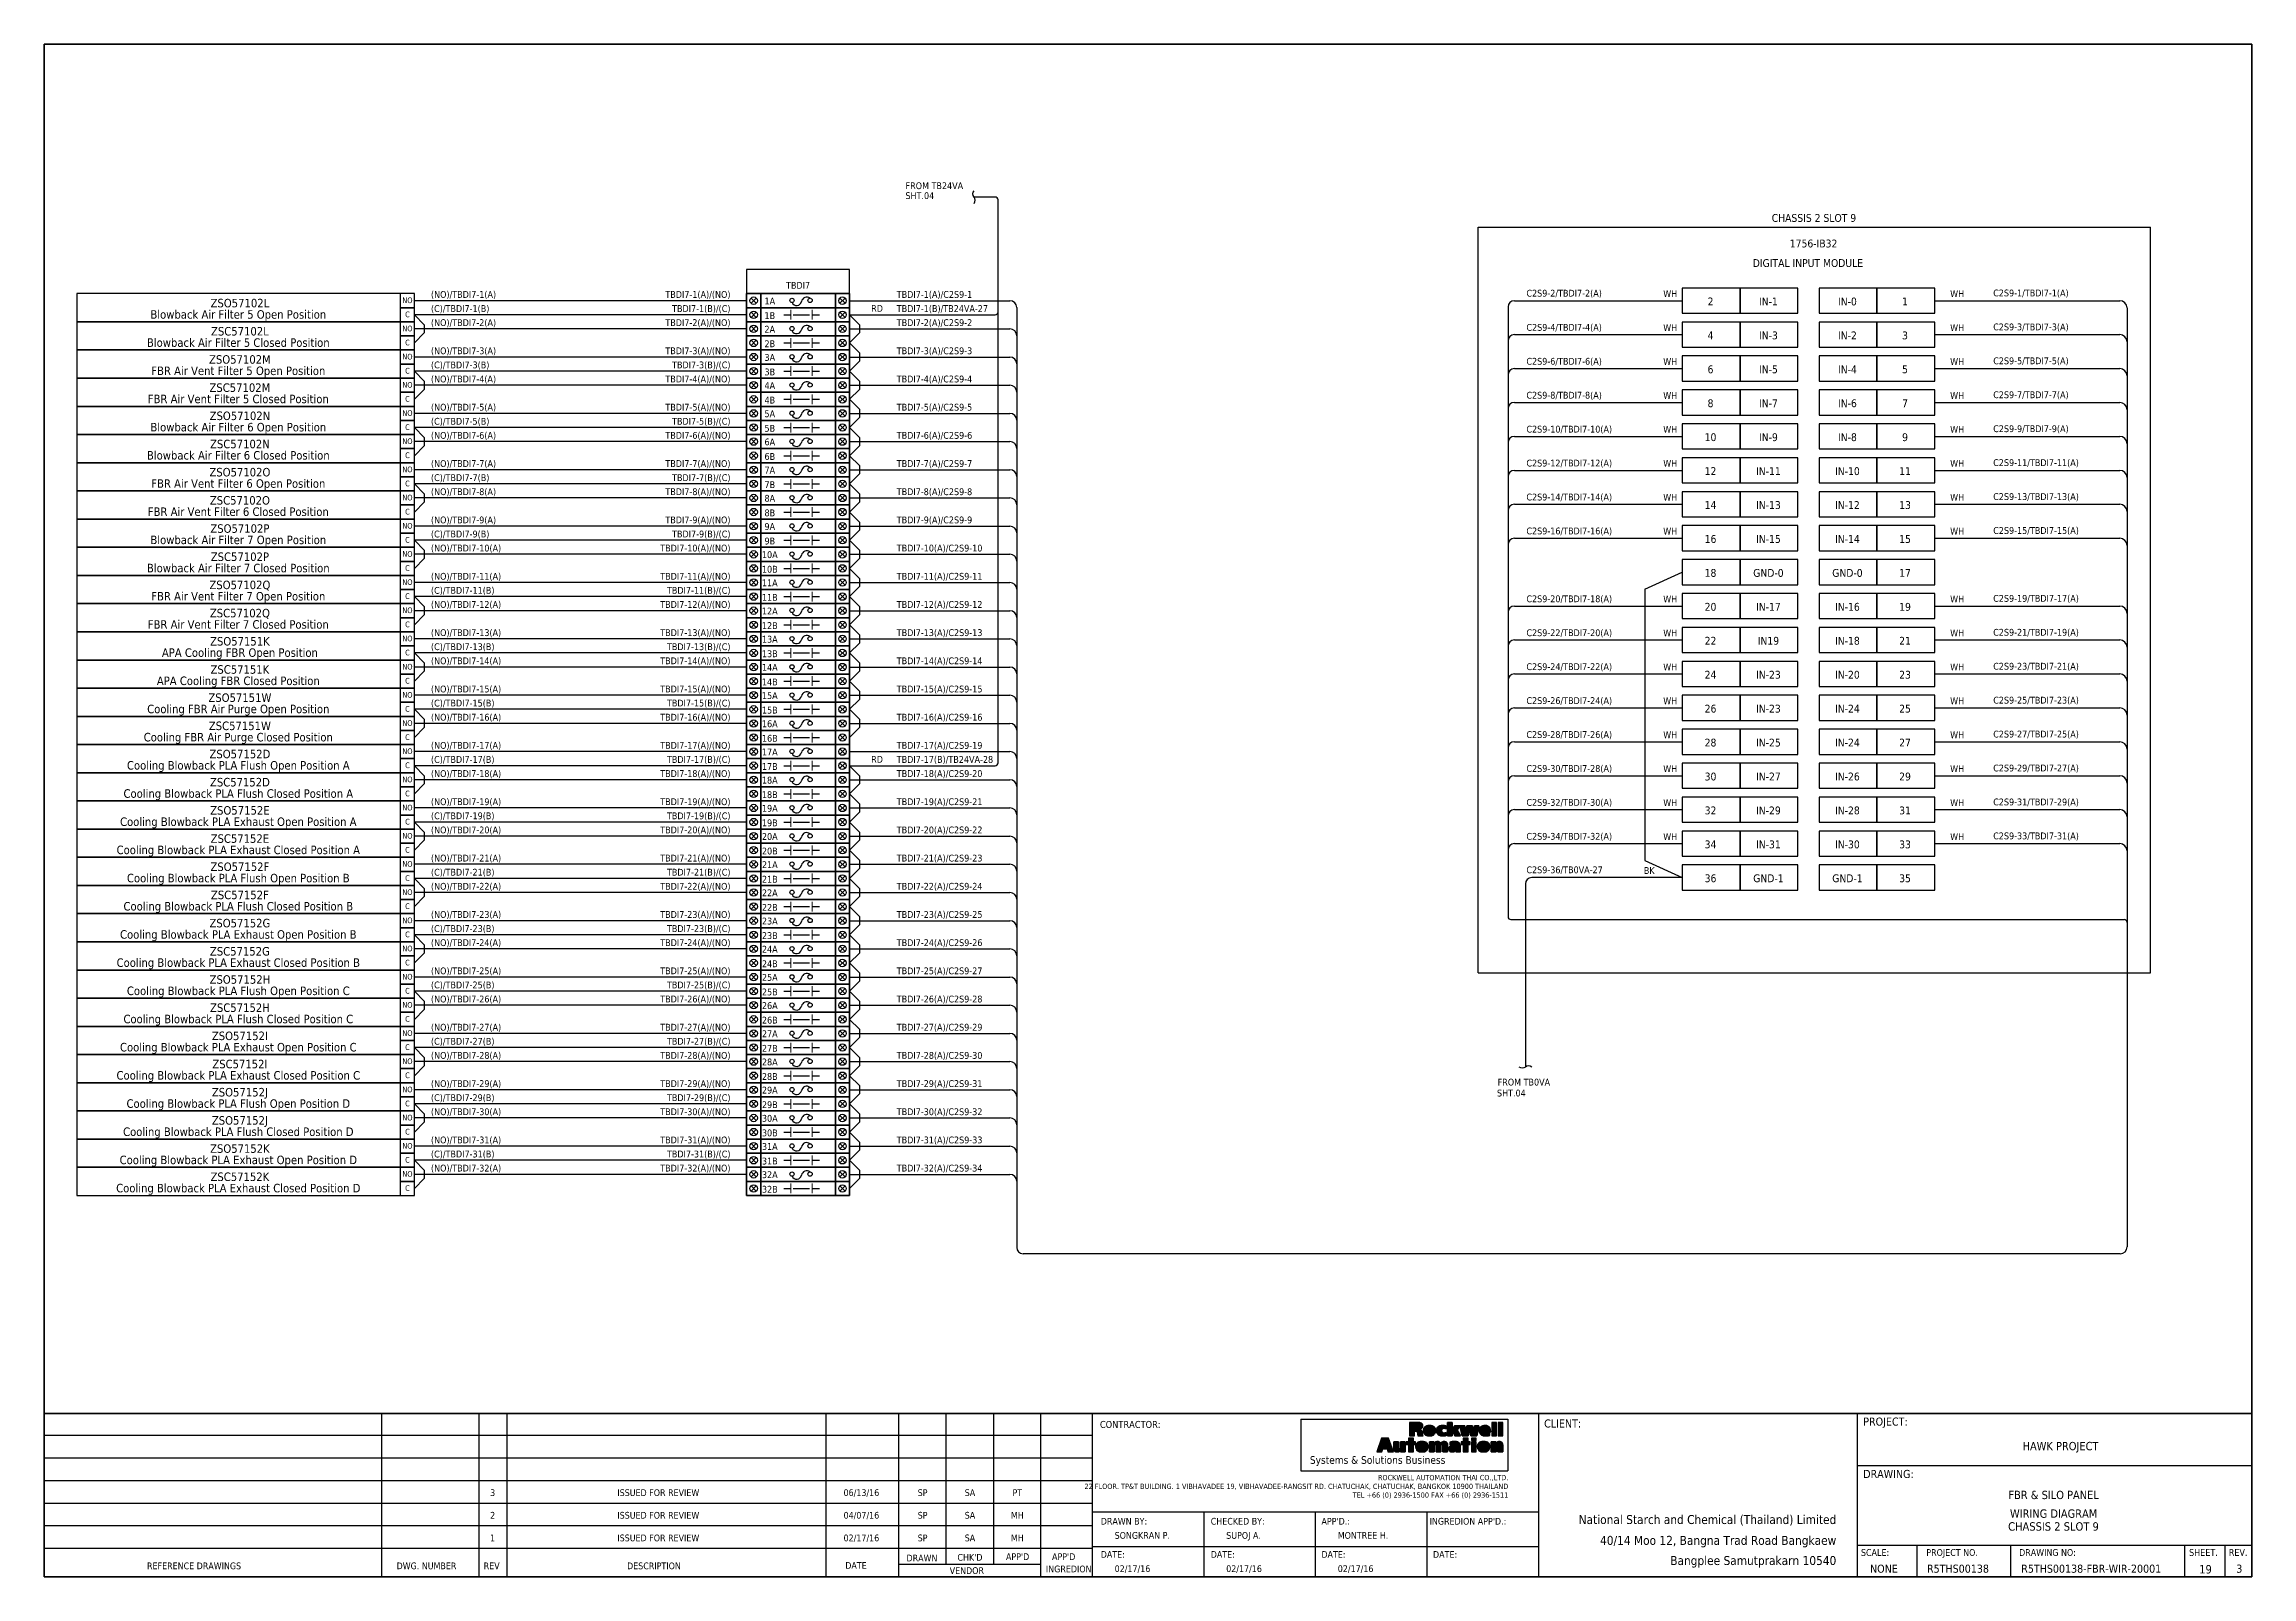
# Model space of a CAD drawing. Header units: millimetres. Extents: x 0 to 1792788, y -13 to 262234.
# Drawn here: x 1355985 to 1454875, y 92247 to 160934 of the extents above; entities that cross this region are included whole.
import ezdxf
from ezdxf.enums import TextEntityAlignment as Align

# ---------------------------------------------------------------- set-up
doc = ezdxf.new("R2010")
doc.units = ezdxf.units.MM
for name, color, linetype, lineweight in [('ASHADE', 7, 'Continuous', 25), ('GT_1', 9, 'Continuous', 25), ('HELPPOINT', 7, 'Continuous', 25), ('IE-CABLE', 1, 'Continuous', 25), ('IE-EQUIP', 253, 'Continuous', 25), ('IE-WIRE', 7, 'Continuous', 25), ('MEMBER', 7, 'Continuous', 25), ('power', 7, 'Continuous', 25), ('RA_LOGO', 2, 'Continuous', 25), ('TITLE_BOX', 7, 'Continuous', 25)]:
    doc.layers.add(name, color=color, linetype=linetype, lineweight=lineweight)
doc.styles.add('Tahoma', font='')
doc.styles.get('Tahoma').set_extended_font_data('Tahoma')

msp = doc.modelspace()

# ---------------------------------------------------------------- texts
at = {"color": 1, "style": 'Tahoma'}
for s, p in [('SHT.04', (1394564, 153992)), ('FROM TB24VA', (1394569, 154436)), ('RD', (1393030, 148939)), ('TBDI7-1(B)/TB24VA-27', (1394176, 148932)), ('RD', (1393030, 128731)), ('TBDI7-17(B)/TB24VA-28', (1394176, 128725))]:
    msp.add_text(s, height=304.8, dxfattribs=at).set_placement(p)
at = {"color": 2, "style": 'Tahoma'}
for s, height, p in [('CHASSIS 2 SLOT 9', 350.52, (1435260, 153145)), ('DIGITAL INPUT MODULE', 350.52, (1434990, 151123)), ('1756-IB32', 350.5, (1435243, 151999)), ('2', 351, (1430627, 149402)), ('IN-1', 350.5, (1433220, 149402)), ('IN-0', 350.5, (1436759, 149402)), ('1', 351, (1439340, 149402)), ('4', 351, (1430627, 147881)), ('IN-3', 350.5, (1433220, 147881)), ('IN-2', 350.5, (1436759, 147881)), ('3', 351, (1439340, 147881)), ('6', 351, (1430627, 146361)), ('IN-5', 350.5, (1433220, 146361)), ('IN-4', 350.5, (1436759, 146361)), ('5', 351, (1439340, 146361)), ('8', 351, (1430627, 144840)), ('IN-7', 350.5, (1433220, 144840)), ('IN-6', 350.5, (1436759, 144840)), ('7', 351, (1439340, 144840)), ('10', 350.5, (1430627, 143320)), ('IN-9', 350.5, (1433220, 143320)), ('IN-8', 350.5, (1436759, 143320)), ('9', 351, (1439340, 143320)), ('12', 350.5, (1430627, 141799)), ('IN-11', 350.5, (1433220, 141799)), ('IN-10', 350.5, (1436759, 141799)), ('11', 350.5, (1439340, 141799)), ('14', 350.5, (1430627, 140278)), ('IN-13', 350.5, (1433220, 140278)), ('IN-12', 350.5, (1436759, 140278)), ('13', 350.5, (1439340, 140278)), ('16', 350.5, (1430627, 138758)), ('IN-15', 350.5, (1433220, 138758)), ('IN-14', 350.5, (1436759, 138758)), ('15', 350.5, (1439340, 138758)), ('18', 350.5, (1430627, 137237)), ('GND-0', 350.5, (1433220, 137237)), ('GND-0', 350.5, (1436759, 137237)), ('17', 350.5, (1439340, 137237)), ('20', 350.5, (1430627, 135717)), ('IN-17', 350.5, (1433220, 135717)), ('IN-16', 350.5, (1436759, 135717)), ('19', 350.5, (1439340, 135717)), ('22', 350.5, (1430627, 134196)), ('IN19', 350.5, (1433220, 134196)), ('IN-18', 350.5, (1436759, 134196)), ('21', 350.5, (1439340, 134196)), ('24', 350.5, (1430627, 132675)), ('IN-23', 350.5, (1433220, 132675)), ('IN-20', 350.5, (1436759, 132675)), ('23', 350.5, (1439340, 132675)), ('26', 350.5, (1430627, 131155)), ('IN-23', 350.5, (1433220, 131155)), ('IN-24', 350.5, (1436759, 131155)), ('25', 350.5, (1439340, 131155)), ('28', 350.5, (1430627, 129634)), ('IN-25', 350.5, (1433220, 129634)), ('IN-24', 350.5, (1436759, 129634)), ('27', 350.5, (1439340, 129634)), ('30', 350.5, (1430627, 128113)), ('IN-27', 350.5, (1433220, 128113)), ('IN-26', 350.5, (1436759, 128113)), ('29', 350.5, (1439340, 128113)), ('32', 350.5, (1430627, 126593)), ('IN-29', 350.5, (1433220, 126593)), ('IN-28', 350.5, (1436759, 126593)), ('31', 350.5, (1439340, 126593)), ('34', 350.5, (1430627, 125072)), ('IN-31', 350.5, (1433220, 125072)), ('IN-30', 350.5, (1436759, 125072)), ('33', 350.5, (1439340, 125072)), ('36', 350.5, (1430627, 123552)), ('GND-1', 350.5, (1433220, 123552)), ('GND-1', 350.5, (1436759, 123552)), ('35', 350.5, (1439340, 123552))]:
    msp.add_text(s, height=height, dxfattribs=at).set_placement(p, align=Align.MIDDLE_CENTER)
at = {"color": 4, "style": 'Tahoma'}
for s, height, p in [('ZSO57102L', 381, (1364753, 149329)), ('TBDI7', 304.8, (1389755, 150123)), ('Blowback Air Filter 5 Open Position ', 381, (1364753, 148821)), ('Blowback Air Filter 5 Closed Position ', 381, (1364753, 147559)), ('ZSC57102L', 381, (1364753, 148067)), ('FBR Air Vent Filter 5 Open Position ', 381, (1364753, 146296)), ('ZSO57102M', 381, (1364753, 146804)), ('ZSC57102M', 381, (1364753, 145541)), ('FBR Air Vent Filter 5 Closed Position ', 381, (1364753, 145033)), ('ZSO57102N', 381, (1364753, 144278)), ('Blowback Air Filter 6 Open Position ', 381, (1364753, 143770)), ('Blowback Air Filter 6 Closed Position ', 381, (1364753, 142507)), ('ZSC57102N', 381, (1364753, 143015)), ('FBR Air Vent Filter 6 Open Position ', 381, (1364753, 141244)), ('ZSO57102O', 381, (1364753, 141752)), ('ZSC57102O', 381, (1364753, 140489)), ('FBR Air Vent Filter 6 Closed Position ', 381, (1364753, 139981)), ('Blowback Air Filter 7 Open Position ', 381, (1364753, 138718)), ('ZSO57102P', 381, (1364753, 139226)), ('Blowback Air Filter 7 Closed Position ', 381, (1364753, 137455)), ('ZSC57102P', 381, (1364753, 137963)), ('ZSO57102Q', 381, (1364753, 136700)), ('FBR Air Vent Filter 7 Open Position ', 381, (1364753, 136192)), ('ZSC57102Q', 381, (1364753, 135437)), ('FBR Air Vent Filter 7 Closed Position ', 381, (1364753, 134929)), ('APA Cooling FBR Open Position', 381, (1364753, 133666)), ('ZSO57151K', 381, (1364753, 134174)), ('APA Cooling FBR Closed Position ', 381, (1364753, 132403)), ('ZSC57151K', 381, (1364753, 132911)), ('ZSO57151W', 381, (1364753, 131648)), ('Cooling FBR Air Purge Open Position ', 381, (1364753, 131140)), ('ZSC57151W', 381, (1364753, 130385)), ('Cooling FBR Air Purge Closed Position ', 381, (1364753, 129877)), ('Cooling Blowback PLA Flush Open Position A ', 381, (1364753, 128614)), ('ZSO57152D', 381, (1364753, 129122)), ('ZSC57152D', 381, (1364753, 127859)), ('Cooling Blowback PLA Flush Closed Position A ', 381, (1364753, 127351)), ('ZSO57152E', 381, (1364753, 126596)), ('Cooling Blowback PLA Exhaust Open Position A ', 381, (1364753, 126088)), ('Cooling Blowback PLA Exhaust Closed Position A ', 381, (1364753, 124825)), ('ZSC57152E', 381, (1364753, 125333)), ('Cooling Blowback PLA Flush Open Position B ', 381, (1364753, 123562)), ('ZSO57152F', 381, (1364753, 124070)), ('ZSC57152F', 381, (1364753, 122807)), ('Cooling Blowback PLA Flush Closed Position B ', 381, (1364753, 122299)), ('ZSO57152G', 381, (1364753, 121544)), ('Cooling Blowback PLA Exhaust Open Position B ', 381, (1364753, 121036)), ('Cooling Blowback PLA Exhaust Closed Position B ', 381, (1364753, 119773)), ('ZSC57152G', 381, (1364753, 120281)), ('Cooling Blowback PLA Flush Open Position C ', 381, (1364753, 118510)), ('ZSO57152H', 381, (1364753, 119018)), ('ZSC57152H', 381, (1364753, 117755)), ('Cooling Blowback PLA Flush Closed Position C ', 381, (1364753, 117247)), ('Cooling Blowback PLA Exhaust Open Position C ', 381, (1364753, 115984)), ('ZSO57152I', 381, (1364753, 116492)), ('Cooling Blowback PLA Exhaust Closed Position C ', 381, (1364753, 114721)), ('ZSC57152I', 381, (1364753, 115229)), ('ZSO57152J', 381, (1364753, 113966)), ('Cooling Blowback PLA Flush Open Position D ', 381, (1364753, 113458)), ('ZSO57152J', 381, (1364753, 112703)), ('Cooling Blowback PLA Flush Closed Position D ', 381, (1364753, 112195)), ('Cooling Blowback PLA Exhaust Open Position D ', 381, (1364753, 110932)), ('ZSO57152K', 381, (1364753, 111440)), ('Cooling Blowback PLA Exhaust Closed Position D ', 381, (1364753, 109669)), ('ZSC57152K', 381, (1364753, 110177))]:
    msp.add_text(s, height=height, dxfattribs=at).set_placement(p, align=Align.MIDDLE_CENTER)
for s, p in [('(NO)/TBDI7-1(A)', (1373312, 149564)), ('TBDI7-1(A)/C2S9-1', (1394176, 149564)), ('C2S9-2/TBDI7-2(A)', (1422381, 149620)), ('WH', (1428510, 149598)), ('WH', (1441362, 149598)), ('C2S9-1/TBDI7-1(A)', (1443290, 149630)), ('(NO)/TBDI7-2(A)', (1373312, 148301)), ('TBDI7-2(A)/C2S9-2', (1394176, 148301)), ('C2S9-4/TBDI7-4(A)', (1422381, 148089)), ('WH', (1428510, 148077)), ('WH', (1441362, 148077)), ('C2S9-3/TBDI7-3(A)', (1443290, 148109)), ('(NO)/TBDI7-3(A)', (1373312, 147038)), ('TBDI7-3(A)/C2S9-3', (1394176, 147038)), ('C2S9-6/TBDI7-6(A)', (1422381, 146568)), ('WH', (1428510, 146557)), ('WH', (1441362, 146557)), ('C2S9-5/TBDI7-5(A)', (1443290, 146589)), ('(NO)/TBDI7-4(A)', (1373312, 145775)), ('TBDI7-4(A)/C2S9-4', (1394176, 145775)), ('C2S9-7/TBDI7-7(A)', (1443290, 145068)), ('(NO)/TBDI7-5(A)', (1373312, 144512)), ('TBDI7-5(A)/C2S9-5', (1394176, 144512)), ('C2S9-8/TBDI7-8(A)', (1422381, 145048)), ('WH', (1428510, 145036)), ('WH', (1441362, 145036)), ('(NO)/TBDI7-6(A)', (1373312, 143249)), ('TBDI7-6(A)/C2S9-6', (1394176, 143249)), ('C2S9-10/TBDI7-10(A)', (1422381, 143527)), ('WH', (1428510, 143516)), ('WH', (1441362, 143516)), ('C2S9-9/TBDI7-9(A)', (1443290, 143547)), ('(NO)/TBDI7-7(A)', (1373312, 141986)), ('TBDI7-7(A)/C2S9-7', (1394176, 141986)), ('C2S9-12/TBDI7-12(A)', (1422381, 142006)), ('WH', (1428510, 141995)), ('WH', (1441362, 141995)), ('C2S9-11/TBDI7-11(A)', (1443290, 142027)), ('(NO)/TBDI7-8(A)', (1373312, 140723)), ('TBDI7-8(A)/C2S9-8', (1394176, 140723)), ('C2S9-14/TBDI7-14(A)', (1422381, 140486)), ('WH', (1428510, 140474)), ('WH', (1441362, 140474)), ('C2S9-13/TBDI7-13(A)', (1443290, 140506)), ('(NO)/TBDI7-9(A)', (1373312, 139460)), ('TBDI7-9(A)/C2S9-9', (1394176, 139460)), ('(NO)/TBDI7-10(A)', (1373312, 138197)), ('TBDI7-10(A)/C2S9-10', (1394176, 138197)), ('C2S9-16/TBDI7-16(A)', (1422381, 138965)), ('WH', (1428510, 138954)), ('WH', (1441362, 138954)), ('C2S9-15/TBDI7-15(A)', (1443290, 138985)), ('(NO)/TBDI7-11(A)', (1373312, 136934)), ('TBDI7-11(A)/C2S9-11', (1394176, 136934)), ('(NO)/TBDI7-12(A)', (1373312, 135671)), ('TBDI7-12(A)/C2S9-12', (1394176, 135671)), ('C2S9-20/TBDI7-18(A)', (1422381, 135924)), ('WH', (1428510, 135913)), ('WH', (1441362, 135913)), ('C2S9-19/TBDI7-17(A)', (1443290, 135944)), ('(NO)/TBDI7-13(A)', (1373312, 134408)), ('TBDI7-13(A)/C2S9-13', (1394176, 134408)), ('C2S9-22/TBDI7-20(A)', (1422381, 134403)), ('WH', (1428510, 134392)), ('WH', (1441362, 134392)), ('C2S9-21/TBDI7-19(A)', (1443290, 134424)), ('(NO)/TBDI7-14(A)', (1373312, 133145)), ('TBDI7-14(A)/C2S9-14', (1394176, 133145)), ('C2S9-24/TBDI7-22(A)', (1422381, 132883)), ('WH', (1428510, 132871)), ('WH', (1441362, 132871)), ('C2S9-23/TBDI7-21(A)', (1443290, 132903)), ('(NO)/TBDI7-15(A)', (1373312, 131882)), ('TBDI7-15(A)/C2S9-15', (1394176, 131882)), ('C2S9-26/TBDI7-24(A)', (1422381, 131362)), ('WH', (1428510, 131351)), ('WH', (1441362, 131351)), ('C2S9-25/TBDI7-23(A)', (1443290, 131382)), ('(NO)/TBDI7-16(A)', (1373312, 130619)), ('TBDI7-16(A)/C2S9-16', (1394176, 130619)), ('(NO)/TBDI7-17(A)', (1373312, 129356)), ('TBDI7-17(A)/C2S9-19', (1394176, 129356)), ('C2S9-28/TBDI7-26(A)', (1422381, 129841)), ('WH', (1428510, 129830)), ('WH', (1441362, 129830)), ('C2S9-27/TBDI7-25(A)', (1443290, 129862)), ('C2S9-30/TBDI7-28(A)', (1422381, 128321)), ('WH', (1428510, 128309)), ('WH', (1441362, 128309)), ('C2S9-29/TBDI7-27(A)', (1443290, 128341)), ('(NO)/TBDI7-18(A)', (1373312, 128093)), ('TBDI7-18(A)/C2S9-20', (1394176, 128093)), ('(NO)/TBDI7-19(A)', (1373312, 126830)), ('TBDI7-19(A)/C2S9-21', (1394176, 126830)), ('C2S9-32/TBDI7-30(A)', (1422381, 126800)), ('WH', (1428510, 126789)), ('WH', (1441362, 126789)), ('C2S9-31/TBDI7-29(A)', (1443290, 126821)), ('(NO)/TBDI7-20(A)', (1373312, 125567)), ('TBDI7-20(A)/C2S9-22', (1394176, 125567)), ('C2S9-34/TBDI7-32(A)', (1422381, 125280)), ('C2S9-33/TBDI7-31(A)', (1443290, 125300)), ('(NO)/TBDI7-21(A)', (1373312, 124304)), ('TBDI7-21(A)/C2S9-23', (1394176, 124304)), ('WH', (1428510, 125268)), ('WH', (1441362, 125268)), ('(NO)/TBDI7-22(A)', (1373312, 123041)), ('TBDI7-22(A)/C2S9-24', (1394176, 123041)), ('(NO)/TBDI7-23(A)', (1373312, 121778)), ('TBDI7-23(A)/C2S9-25', (1394176, 121778)), ('(NO)/TBDI7-24(A)', (1373312, 120515)), ('TBDI7-24(A)/C2S9-26', (1394176, 120515)), ('(NO)/TBDI7-25(A)', (1373312, 119252)), ('TBDI7-25(A)/C2S9-27', (1394176, 119252)), ('(NO)/TBDI7-26(A)', (1373312, 117989)), ('TBDI7-26(A)/C2S9-28', (1394176, 117989)), ('(NO)/TBDI7-27(A)', (1373312, 116726)), ('TBDI7-27(A)/C2S9-29', (1394176, 116726)), ('(NO)/TBDI7-28(A)', (1373312, 115463)), ('TBDI7-28(A)/C2S9-30', (1394176, 115463)), ('(NO)/TBDI7-29(A)', (1373312, 114200)), ('TBDI7-29(A)/C2S9-31', (1394176, 114200)), ('(NO)/TBDI7-30(A)', (1373312, 112937)), ('TBDI7-30(A)/C2S9-32', (1394176, 112937)), ('(NO)/TBDI7-31(A)', (1373312, 111674)), ('TBDI7-31(A)/C2S9-33', (1394176, 111674)), ('(NO)/TBDI7-32(A)', (1373312, 110412)), ('TBDI7-32(A)/C2S9-34', (1394176, 110412))]:
    msp.add_text(s, height=304.8, dxfattribs=at).set_placement(p)
for s, p in [('TBDI7-1(A)/(NO)', (1386728, 149564)), ('TBDI7-2(A)/(NO)', (1386728, 148301)), ('TBDI7-3(A)/(NO)', (1386728, 147038)), ('TBDI7-4(A)/(NO)', (1386728, 145775)), ('TBDI7-5(A)/(NO)', (1386728, 144512)), ('TBDI7-6(A)/(NO)', (1386728, 143249)), ('TBDI7-7(A)/(NO)', (1386728, 141986)), ('TBDI7-8(A)/(NO)', (1386728, 140723)), ('TBDI7-9(A)/(NO)', (1386728, 139460)), ('TBDI7-10(A)/(NO)', (1386728, 138197)), ('TBDI7-11(A)/(NO)', (1386728, 136934)), ('TBDI7-12(A)/(NO)', (1386728, 135671)), ('TBDI7-13(A)/(NO)', (1386728, 134408)), ('TBDI7-14(A)/(NO)', (1386728, 133145)), ('TBDI7-15(A)/(NO)', (1386728, 131882)), ('TBDI7-16(A)/(NO)', (1386728, 130619)), ('TBDI7-17(A)/(NO)', (1386728, 129356)), ('TBDI7-18(A)/(NO)', (1386728, 128093)), ('TBDI7-19(A)/(NO)', (1386728, 126830)), ('TBDI7-20(A)/(NO)', (1386728, 125567)), ('TBDI7-21(A)/(NO)', (1386728, 124304)), ('TBDI7-22(A)/(NO)', (1386728, 123041)), ('TBDI7-23(A)/(NO)', (1386728, 121778)), ('TBDI7-24(A)/(NO)', (1386728, 120515)), ('TBDI7-25(A)/(NO)', (1386728, 119252)), ('TBDI7-26(A)/(NO)', (1386728, 117989)), ('TBDI7-27(A)/(NO)', (1386728, 116726)), ('TBDI7-28(A)/(NO)', (1386728, 115463)), ('TBDI7-29(A)/(NO)', (1386728, 114200)), ('TBDI7-30(A)/(NO)', (1386728, 112937)), ('TBDI7-31(A)/(NO)', (1386728, 111674)), ('TBDI7-32(A)/(NO)', (1386728, 110412))]:
    msp.add_text(s, height=304.8, dxfattribs=at).set_placement(p, align=Align.RIGHT)
at = {"color": 7, "style": 'Tahoma'}
for s, p in [('(C)/TBDI7-1(B)', (1373312, 148932)), ('(C)/TBDI7-3(B)', (1373312, 146406)), ('(C)/TBDI7-5(B)', (1373312, 143880)), ('(C)/TBDI7-7(B)', (1373312, 141354)), ('(C)/TBDI7-9(B)', (1373312, 138828)), ('(C)/TBDI7-11(B)', (1373312, 136303)), ('(C)/TBDI7-13(B)', (1373312, 133777)), ('(C)/TBDI7-15(B)', (1373312, 131251)), ('(C)/TBDI7-17(B)', (1373312, 128725)), ('(C)/TBDI7-19(B)', (1373312, 126199)), ('(C)/TBDI7-21(B)', (1373312, 123673)), ('C2S9-36/TB0VA-27', (1422381, 123779)), ('BK', (1427641, 123748)), ('(C)/TBDI7-23(B)', (1373312, 121147)), ('(C)/TBDI7-25(B)', (1373312, 118621)), ('(C)/TBDI7-27(B)', (1373312, 116095)), ('(C)/TBDI7-29(B)', (1373312, 113569)), ('SHT.04', (1421061, 113776)), ('FROM TB0VA', (1421090, 114265)), ('(C)/TBDI7-31(B)', (1373312, 111043))]:
    msp.add_text(s, height=304.8, dxfattribs=at).set_placement(p)
for s, p in [('TBDI7-1(B)/(C)', (1386728, 148932)), ('TBDI7-3(B)/(C)', (1386728, 146406)), ('TBDI7-5(B)/(C)', (1386728, 143880)), ('TBDI7-7(B)/(C)', (1386728, 141354)), ('TBDI7-9(B)/(C)', (1386728, 138828)), ('TBDI7-11(B)/(C)', (1386728, 136303)), ('TBDI7-13(B)/(C)', (1386728, 133777)), ('TBDI7-15(B)/(C)', (1386728, 131251)), ('TBDI7-17(B)/(C)', (1386728, 128725)), ('TBDI7-19(B)/(C)', (1386728, 126199)), ('TBDI7-21(B)/(C)', (1386728, 123673)), ('TBDI7-23(B)/(C)', (1386728, 121147)), ('TBDI7-25(B)/(C)', (1386728, 118621)), ('TBDI7-27(B)/(C)', (1386728, 116095)), ('TBDI7-29(B)/(C)', (1386728, 113569)), ('TBDI7-31(B)/(C)', (1386728, 111043))]:
    msp.add_text(s, height=304.8, dxfattribs=at).set_placement(p, align=Align.RIGHT)
for s, height, p in [('CHASSIS 2 SLOT 9', 376.46, (1445989, 94506)), ('19', 376.5, (1452799, 92587))]:
    msp.add_text(s, height=height, dxfattribs=at).set_placement(p, align=Align.MIDDLE_CENTER)
at = {"layer": 'power', "color": 1, "style": 'Tahoma'}
for p in [(1372258, 149454), (1372258, 148191), (1372258, 146928), (1372258, 145665), (1372258, 144402), (1372258, 143139), (1372258, 141876), (1372258, 140613), (1372258, 139350), (1372258, 138087), (1372258, 136824), (1372258, 135561), (1372258, 134298), (1372258, 133035), (1372258, 131772), (1372258, 130509), (1372258, 129246), (1372258, 127983), (1372258, 126720), (1372258, 125457), (1372258, 124194), (1372258, 122931), (1372258, 121668), (1372258, 120405), (1372258, 119142), (1372258, 117879), (1372258, 116616), (1372258, 115353), (1372258, 114090), (1372258, 112827), (1372258, 111564), (1372258, 110301)]:
    msp.add_text('NO', height=254, dxfattribs=at).set_placement(p, align=Align.MIDDLE_CENTER)
at = {"layer": 'power', "color": 7, "style": 'Tahoma'}
for s, height, p in [('1A', 305.3, (1388489, 149421)), ('C', 254, (1372258, 148823)), ('1B', 305.3, (1388489, 148769)), ('C', 254, (1372258, 147561)), ('2A', 305.3, (1388489, 148158)), ('2B', 305.3, (1388489, 147506)), ('C', 254, (1372258, 146298)), ('3A', 305.3, (1388489, 146895)), ('3B', 305.3, (1388489, 146243)), ('4A', 305.3, (1388489, 145632)), ('C', 254, (1372258, 145035)), ('4B', 305.3, (1388489, 144980)), ('5A', 305.3, (1388489, 144369)), ('C', 254, (1372258, 143772)), ('5B', 305.3, (1388489, 143717)), ('C', 254, (1372258, 142509)), ('6A', 305.3, (1388489, 143107)), ('6B', 305.3, (1388489, 142454)), ('7A', 305.3, (1388489, 141844)), ('C', 254, (1372258, 141246)), ('8A', 305.3, (1388489, 140581)), ('7B', 305.3, (1388489, 141191)), ('C', 254, (1372258, 139983)), ('9A', 305.3, (1388489, 139318)), ('8B', 305.3, (1388489, 139928)), ('C', 254, (1372258, 138720)), ('9B', 305.3, (1388489, 138665)), ('C', 254, (1372258, 137457)), ('10A', 305.3, (1388489, 138055)), ('10B', 305.3, (1388489, 137402)), ('11A', 305.3, (1388489, 136792)), ('C', 254, (1372258, 136194)), ('11B', 305.3, (1388489, 136139)), ('12A', 305.3, (1388489, 135529)), ('C', 254, (1372258, 134931)), ('12B', 305.3, (1388489, 134876)), ('C', 254, (1372258, 133668)), ('13A', 305.3, (1388489, 134266)), ('13B', 305.3, (1388489, 133614)), ('C', 254, (1372258, 132405)), ('14A', 305.3, (1388489, 133003)), ('14B', 305.3, (1388489, 132351)), ('15A', 305.3, (1388489, 131740)), ('C', 254, (1372258, 131142)), ('15B', 305.3, (1388489, 131088)), ('16A', 305.3, (1388489, 130477)), ('C', 254, (1372258, 129879)), ('16B', 305.3, (1388489, 129825)), ('C', 254, (1372258, 128616)), ('17A', 305.3, (1388489, 129214)), ('17B', 305.3, (1388489, 128562)), ('18A', 305.3, (1388489, 127951)), ('C', 254, (1372258, 127353)), ('18B', 305.3, (1388489, 127299)), ('19A', 305.3, (1388489, 126688)), ('C', 254, (1372258, 126090)), ('19B', 305.3, (1388489, 126036)), ('C', 254, (1372258, 124827)), ('20B', 305.3, (1388489, 124773)), ('20A', 305.3, (1388489, 125425)), ('C', 254, (1372258, 123564)), ('21B', 305.3, (1388489, 123510)), ('21A', 305.3, (1388489, 124162)), ('22A', 305.3, (1388489, 122899)), ('C', 254, (1372258, 122301)), ('22B', 305.3, (1388489, 122247)), ('23A', 305.3, (1388489, 121636)), ('C', 254, (1372258, 121038)), ('23B', 305.3, (1388489, 120984)), ('C', 254, (1372258, 119775)), ('24B', 305.3, (1388489, 119721)), ('24A', 305.3, (1388489, 120373)), ('25A', 305.3, (1388489, 119110)), ('C', 254, (1372258, 118512)), ('25B', 305.3, (1388489, 118458)), ('26A', 305.3, (1388489, 117847)), ('C', 254, (1372258, 117249)), ('26B', 305.3, (1388489, 117195)), ('27A', 305.3, (1388489, 116584)), ('C', 254, (1372258, 115986)), ('27B', 305.3, (1388489, 115932)), ('C', 254, (1372258, 114723)), ('28B', 305.3, (1388489, 114669)), ('28A', 305.3, (1388489, 115321)), ('29A', 305.3, (1388489, 114058)), ('C', 254, (1372258, 113460)), ('29B', 305.3, (1388489, 113406)), ('30A', 305.3, (1388489, 112795)), ('C', 254, (1372258, 112197)), ('30B', 305.3, (1388489, 112143)), ('C', 254, (1372258, 110934)), ('31B', 305.3, (1388489, 110880)), ('31A', 305.3, (1388489, 111532)), ('C', 254, (1372258, 109671)), ('32B', 305.3, (1388489, 109617)), ('32A', 305.3, (1388489, 110269))]:
    msp.add_text(s, height=height, dxfattribs=at).set_placement(p, align=Align.MIDDLE_CENTER)

# ---------------------------------------------------------------- blocks, each defined once
blk = doc.blocks.new('RA_LOGO1')
at = {"layer": 'RA_LOGO', "linetype": 'Continuous', "ltscale": 25.4}
for color, points in [(1, [(25.1, 13.7), (25.8, 13.7), (26.2, 13.7), (26.6, 13.5), (26.8, 13.2), (26.9, 12.8), (27, 12.3), (27.1, 11.7), (27.2, 11.1), (27.3, 10.7), (30.8, 10.7), (30.7, 11.1), (30.6, 11.7), (30.5, 12.2), (30.4, 12.8), (30.2, 13.4), (30, 13.9), (29.6, 14.3), (29.1, 14.6), (28.4, 14.8), (29, 15), (29.5, 15.2), (29.8, 15.5), (30.2, 15.8), (30.4, 16.2), (30.6, 16.6), (30.6, 17.2), (30.6, 17.6), (30.5, 18), (30.3, 18.4), (30.1, 18.6), (29.8, 18.9), (29.5, 19.1), (29.1, 19.3), (28.7, 19.4), (28.2, 19.5), (27.7, 19.5), (27.2, 19.5), (21.7, 19.5), (21.7, 10.7), (25.1, 10.7)]), (1, [(24.9, 15.7), (24.9, 17.6), (25.9, 17.6), (26.5, 17.5), (27, 17.2), (27.2, 16.7), (27.1, 16.1), (26.8, 15.8), (26.3, 15.7), (25.8, 15.7)]), (1, [(33, 17.2), (32.6, 17), (32.3, 16.8), (32, 16.6), (31.7, 16.4), (31.4, 16.1), (31.3, 15.7), (31.1, 15.4), (31, 15), (30.9, 14.6), (30.9, 14.1), (30.9, 13.7), (31, 13.3), (31.1, 12.9), (31.2, 12.5), (31.4, 12.2), (31.6, 11.9), (31.8, 11.6), (32.1, 11.3), (32.4, 11.1), (32.8, 11), (33.1, 10.8), (33.6, 10.7), (34, 10.6), (34.5, 10.6), (35, 10.5), (35.5, 10.6), (36, 10.6), (36.5, 10.7), (36.9, 10.8), (37.3, 11), (37.6, 11.1), (37.9, 11.3), (38.2, 11.6), (38.4, 11.9), (38.7, 12.2), (38.8, 12.5), (39, 12.9), (39, 13.3), (39.1, 13.7), (39.1, 14.1), (39.1, 14.6), (39, 15), (38.9, 15.4), (38.8, 15.7), (38.6, 16.1), (38.3, 16.4), (38.1, 16.6), (37.7, 16.8), (37.4, 17), (37, 17.2), (36.6, 17.3), (36.1, 17.4), (35.6, 17.4), (35, 17.5), (34.5, 17.4), (33.9, 17.4), (33.5, 17.3)]), (1, [(34.6, 15.4), (35, 15.6), (35.5, 15.4), (35.7, 14.8), (35.7, 14.1), (35.7, 13.4), (35.6, 12.9), (35.4, 12.6), (35, 12.4), (34.6, 12.6), (34.4, 12.9), (34.3, 13.4), (34.3, 14.1), (34.4, 14.8)]), (1, [(43.1, 14.6), (43.3, 15), (43.6, 15.3), (44.1, 15.5), (44.6, 15.6), (45.2, 15.5), (45.6, 15.4), (46, 15.2), (46, 17.2), (45.5, 17.3), (45, 17.4), (44.4, 17.4), (43.7, 17.5), (43.2, 17.4), (42.7, 17.4), (42.2, 17.3), (41.7, 17.2), (41.3, 17), (41, 16.8), (40.7, 16.6), (40.4, 16.4), (40.2, 16.1), (40, 15.7), (39.8, 15.4), (39.7, 15), (39.6, 14.6), (39.6, 14.1), (39.6, 13.7), (39.7, 13.3), (39.8, 12.9), (39.9, 12.5), (40.1, 12.2), (40.3, 11.9), (40.5, 11.6), (40.8, 11.3), (41.1, 11.1), (41.5, 11), (41.8, 10.8), (42.3, 10.7), (42.7, 10.6), (43.2, 10.6), (43.7, 10.5), (44.4, 10.6), (45, 10.6), (45.6, 10.7), (46.1, 10.9), (46.1, 12.8), (45.6, 12.6), (45.2, 12.5), (44.6, 12.4), (44.1, 12.5), (43.6, 12.7), (43.3, 13), (43.1, 13.5), (43, 14.1)]), (1, [(50.1, 19.5), (46.9, 19.5), (46.9, 10.7), (50.1, 10.7), (50.1, 14.4)]), (1, [(50.1, 14.4), (51.9, 10.7), (55.6, 10.7), (53.4, 14.4), (55.2, 17.3), (51.7, 17.3)]), (1, [(56.7, 10.7), (60.7, 10.7), (61.5, 15.2), (61.6, 15.2), (62.4, 10.7), (66.4, 10.7), (67.8, 17.3), (64.9, 17.3), (64.3, 13), (64.3, 13), (63.6, 17.3), (59.7, 17.3), (59, 13), (59, 13), (58.4, 17.3), (55.2, 17.3)]), (1, [(71.6, 10.6), (72.1, 10.5), (72.6, 10.5), (73.2, 10.6), (73.7, 10.6), (74.2, 10.7), (74.6, 10.8), (75.1, 10.9), (75.1, 12.6), (74.6, 12.4), (74.1, 12.3), (73.5, 12.2), (72.9, 12.2), (72.4, 12.2), (71.9, 12.3), (71.5, 12.5), (71.2, 12.8), (71.1, 13.2), (75.6, 13.2), (75.6, 13.6), (75.5, 14.1), (75.5, 14.5), (75.4, 15), (75.3, 15.4), (75.2, 15.7), (75, 16.1), (74.8, 16.4), (74.5, 16.6), (74.2, 16.9), (73.9, 17.1), (73.5, 17.2), (73.1, 17.4), (72.6, 17.4), (72.1, 17.5), (71.5, 17.4), (71, 17.4), (70.5, 17.3), (70.1, 17.2), (69.7, 17), (69.3, 16.8), (69, 16.6), (68.7, 16.4), (68.5, 16.1), (68.3, 15.7), (68.2, 15.4), (68.1, 15), (68, 14.6), (68, 14.1), (68, 13.7), (68, 13.3), (68.1, 12.9), (68.3, 12.5), (68.4, 12.2), (68.6, 11.9), (68.9, 11.6), (69.2, 11.3), (69.5, 11.1), (69.8, 11), (70.2, 10.8), (70.6, 10.7), (71.1, 10.6)]), (1, [(71.1, 14.6), (71.1, 15.2), (71.4, 15.7), (72, 15.9), (72.5, 15.7), (72.7, 15.2), (72.8, 14.6)]), (1, [(76.4, 10.7), (79.5, 10.7), (79.5, 19.5), (76.4, 19.5)]), (1, [(83.6, 19.5), (80.5, 19.5), (80.5, 10.7), (83.6, 10.7)]), (252, [(6.9, 1.9), (7.5, 0), (11.1, 0), (7.9, 9), (3.2, 9), (0, 0), (3.4, 0), (4, 1.9)]), (252, [(6.5, 4.1), (4.5, 4.1), (5.5, 7.1)]), (252, [(18.9, 6.7), (15.7, 6.7), (15.7, 2.8), (15.7, 2.4), (15.5, 2.1), (15.1, 1.9), (14.7, 2.1), (14.5, 2.4), (14.5, 2.8), (14.5, 6.7), (11.3, 6.7), (11.3, 2), (11.3, 1.6), (11.4, 1.2), (11.6, 0.8), (11.8, 0.5), (12.1, 0.2), (12.5, 0), (13, -0.1), (13.6, -0.1), (14.2, -0.1), (14.7, 0), (15.2, 0.3), (15.5, 0.7), (15.9, 1.2), (15.9, 0), (18.9, 0)]), (252, [(24.3, 4.9), (25.7, 4.9), (25.7, 6.7), (24.3, 6.7), (24.3, 9), (21, 9), (21, 6.7), (19.6, 6.7), (19.6, 4.9), (21, 4.9), (21, 0), (24.3, 0)]), (252, [(29, -0.1), (29.4, -0.1), (30, -0.1), (30.5, -0.1), (31, -0.1), (31.4, 0), (31.9, 0.1), (32.3, 0.3), (32.6, 0.5), (32.9, 0.7), (33.2, 0.9), (33.5, 1.2), (33.7, 1.5), (33.8, 1.9), (34, 2.2), (34.1, 2.6), (34.1, 3), (34.2, 3.5), (34.1, 4), (34.1, 4.4), (34, 4.8), (33.8, 5.1), (33.6, 5.5), (33.4, 5.8), (33.1, 6), (32.8, 6.3), (32.4, 6.4), (32, 6.6), (31.5, 6.7), (31.1, 6.8), (30.5, 6.9), (30, 6.9), (29.4, 6.9), (28.9, 6.8), (28.4, 6.7), (28, 6.6), (27.6, 6.4), (27.2, 6.3), (26.9, 6), (26.6, 5.8), (26.4, 5.5), (26.2, 5.1), (26, 4.8), (25.9, 4.4), (25.8, 4), (25.8, 3.5), (25.8, 3), (25.9, 2.6), (26, 2.2), (26.1, 1.9), (26.3, 1.5), (26.5, 1.2), (26.7, 0.9), (27, 0.7), (27.3, 0.5), (27.7, 0.3), (28.1, 0.1), (28.5, 0)]), (252, [(29.6, 1.9), (29.4, 2.3), (29.3, 2.8), (29.3, 3.5), (29.3, 4.2), (29.5, 4.7), (30, 5), (30.4, 4.7), (30.6, 4.2), (30.7, 3.5), (30.7, 2.8), (30.6, 2.3), (30.4, 1.9), (30, 1.8)]), (252, [(38.2, 3.9), (38.2, 4.3), (38.4, 4.7), (38.8, 4.8), (39.2, 4.7), (39.4, 4.3), (39.4, 3.9), (39.4, 0), (42.6, 0), (42.6, 3.9), (42.6, 4.3), (42.8, 4.7), (43.2, 4.8), (43.6, 4.7), (43.8, 4.3), (43.8, 3.9), (43.8, 0), (47, 0), (47, 4), (47, 4.4), (47, 4.8), (47, 5.1), (46.9, 5.5), (46.8, 5.8), (46.6, 6.1), (46.4, 6.4), (46.1, 6.6), (45.7, 6.7), (45.2, 6.8), (44.7, 6.9), (44.1, 6.8), (43.6, 6.7), (43.1, 6.5), (42.7, 6.1), (42.5, 5.7), (42.2, 6.2), (41.9, 6.5), (41.4, 6.7), (40.9, 6.8), (40.4, 6.9), (39.9, 6.8), (39.4, 6.7), (39, 6.6), (38.6, 6.3), (38.3, 6), (38, 5.5), (38, 6.7), (35, 6.7), (35, 0), (38.2, 0)]), (252, [(47.8, 1.3), (48, 0.9), (48.2, 0.6), (48.5, 0.3), (48.9, 0.1), (49.3, 0), (49.8, -0.1), (50.2, -0.1), (50.8, -0.1), (51.3, 0), (51.7, 0.2), (52.1, 0.6), (52.5, 1), (52.5, 0), (55.5, 0), (55.5, 4.1), (55.4, 4.6), (55.4, 5), (55.2, 5.4), (55, 5.7), (54.7, 6), (54.4, 6.2), (54.1, 6.4), (53.8, 6.6), (53.4, 6.7), (53, 6.8), (52.6, 6.8), (52.2, 6.9), (51.8, 6.9), (51.4, 6.9), (50.7, 6.9), (50.1, 6.8), (49.6, 6.7), (49.1, 6.6), (48.5, 6.5), (48.5, 4.6), (49.1, 4.8), (49.6, 5), (50.2, 5.1), (50.8, 5.2), (51.3, 5.2), (51.7, 5.1), (52.1, 4.9), (52.4, 4.6), (52.5, 4.2), (52.2, 4.2), (51.7, 4.3), (51.2, 4.3), (50.8, 4.3), (50.4, 4.2), (49.9, 4.2), (49.5, 4.1), (49.1, 3.9), (48.7, 3.7), (48.4, 3.5), (48.1, 3.2), (47.9, 2.8), (47.8, 2.3), (47.8, 1.8)]), (252, [(50.7, 2.2), (51, 2.7), (51.5, 2.9), (52.2, 3), (52.5, 3), (52.5, 2.7), (52.4, 2.2), (52.1, 1.7), (51.5, 1.6), (51.1, 1.6), (50.8, 1.8)]), (252, [(57.3, 0), (60.6, 0), (60.6, 4.9), (62, 4.9), (62, 6.7), (60.6, 6.7), (60.6, 9), (57.3, 9), (57.3, 6.7), (56, 6.7), (56, 4.9), (57.3, 4.9)]), (252, [(66, 7.5), (66, 9), (62.8, 9), (62.8, 7.5)]), (252, [(62.8, 0), (66, 0), (66, 6.7), (62.8, 6.7)]), (252, [(69.9, -0.1), (70.4, -0.1), (70.9, -0.1), (71.4, -0.1), (71.9, -0.1), (72.4, 0), (72.8, 0.1), (73.2, 0.3), (73.5, 0.5), (73.8, 0.7), (74.1, 0.9), (74.4, 1.2), (74.6, 1.5), (74.8, 1.9), (74.9, 2.2), (75, 2.6), (75, 3), (75.1, 3.5), (75, 4), (75, 4.4), (74.9, 4.8), (74.7, 5.1), (74.5, 5.5), (74.3, 5.8), (74, 6), (73.7, 6.3), (73.3, 6.4), (72.9, 6.6), (72.5, 6.7), (72, 6.8), (71.4, 6.9), (70.9, 6.9), (70.3, 6.9), (69.8, 6.8), (69.3, 6.7), (68.9, 6.6), (68.5, 6.4), (68.1, 6.3), (67.8, 6), (67.5, 5.8), (67.3, 5.5), (67.1, 5.1), (66.9, 4.8), (66.8, 4.4), (66.7, 4), (66.7, 3.5), (66.7, 3), (66.8, 2.6), (66.9, 2.2), (67, 1.9), (67.2, 1.5), (67.4, 1.2), (67.6, 0.9), (67.9, 0.7), (68.2, 0.5), (68.6, 0.3), (69, 0.1), (69.4, 0)]), (252, [(70.5, 1.9), (70.3, 2.3), (70.2, 2.8), (70.2, 3.5), (70.2, 4.2), (70.4, 4.7), (70.9, 5), (71.4, 4.7), (71.6, 4.2), (71.6, 3.5), (71.6, 2.8), (71.5, 2.3), (71.3, 1.9), (70.9, 1.8)]), (252, [(79.2, 3.9), (79.2, 4.3), (79.3, 4.7), (79.7, 4.8), (80.1, 4.7), (80.3, 4.3), (80.3, 3.9), (80.3, 0), (83.6, 0), (83.6, 4.7), (83.5, 5.1), (83.4, 5.6), (83.3, 5.9), (83, 6.3), (82.7, 6.5), (82.3, 6.7), (81.8, 6.8), (81.2, 6.9), (80.7, 6.8), (80.1, 6.7), (79.7, 6.4), (79.3, 6.1), (79, 5.5), (79, 6.7), (75.9, 6.7), (75.9, 0), (79.2, 0)])]:
    blk.add_hatch(color=color, dxfattribs=at).paths.add_polyline_path(points, flags=0)
at = {"layer": 'RA_LOGO', "color": 1, "linetype": 'Continuous', "ltscale": 25.4}
for points in [[(29.1, 19.3), (28.7, 19.4), (28.2, 19.5), (27.7, 19.5), (27.2, 19.5), (21.7, 19.5), (21.7, 10.7), (25.1, 10.7), (25.1, 13.7), (25.8, 13.7), (26.2, 13.7), (26.6, 13.5), (26.8, 13.2), (26.9, 12.8), (27, 12.3), (27.1, 11.7), (27.2, 11.1), (27.3, 10.7), (30.8, 10.7), (30.7, 11.1), (30.6, 11.7), (30.5, 12.2), (30.4, 12.8), (30.2, 13.4), (30, 13.9), (29.6, 14.3), (29.1, 14.6), (28.5, 14.8), (28.5, 14.8), (29, 15), (29.5, 15.2), (29.8, 15.5), (30.2, 15.8), (30.4, 16.2), (30.6, 16.6), (30.6, 17.2), (30.6, 17.6), (30.5, 18), (30.3, 18.4), (30.1, 18.6), (29.8, 18.9), (29.5, 19.1)], [(25.1, 13.7), (25.8, 13.7), (26.2, 13.7), (26.6, 13.5), (26.8, 13.2), (26.9, 12.8), (27, 12.3), (27.1, 11.7), (27.2, 11.1), (27.3, 10.7), (30.8, 10.7), (30.7, 11.1), (30.6, 11.7), (30.5, 12.2), (30.4, 12.8), (30.2, 13.4), (30, 13.9), (29.6, 14.3), (29.1, 14.6), (28.4, 14.8), (29, 15), (29.5, 15.2), (29.8, 15.5), (30.2, 15.8), (30.4, 16.2), (30.6, 16.6), (30.6, 17.2), (30.6, 17.6), (30.5, 18), (30.3, 18.4), (30.1, 18.6), (29.8, 18.9), (29.5, 19.1), (29.1, 19.3), (28.7, 19.4), (28.2, 19.5), (27.7, 19.5), (27.2, 19.5), (21.7, 19.5), (21.7, 10.7), (25.1, 10.7)], [(24.9, 15.7), (24.9, 17.6), (25.9, 17.6), (26.5, 17.5), (27, 17.2), (27.2, 16.7), (27.1, 16.1), (26.8, 15.8), (26.3, 15.7), (25.8, 15.7)], [(25.8, 15.7), (24.9, 15.7), (24.9, 17.6), (25.9, 17.6), (26.5, 17.5), (27, 17.2), (27.2, 16.7), (27.1, 16.1), (26.8, 15.8), (26.3, 15.7)], [(37, 17.2), (36.6, 17.3), (36.1, 17.4), (35.6, 17.4), (35, 17.5), (34.5, 17.4), (33.9, 17.4), (33.5, 17.3), (33, 17.2), (32.6, 17), (32.3, 16.8), (32, 16.6), (31.7, 16.4), (31.4, 16.1), (31.3, 15.7), (31.1, 15.4), (31, 15), (30.9, 14.6), (30.9, 14.1), (30.9, 14.1), (30.9, 13.7), (31, 13.3), (31.1, 12.9), (31.2, 12.5), (31.4, 12.2), (31.6, 11.9), (31.8, 11.6), (32.1, 11.3), (32.4, 11.1), (32.8, 11), (33.1, 10.8), (33.6, 10.7), (34, 10.6), (34.5, 10.6), (35, 10.5), (35.5, 10.6), (36, 10.6), (36.5, 10.7), (36.9, 10.8), (37.3, 11), (37.6, 11.1), (37.9, 11.3), (38.2, 11.6), (38.4, 11.9), (38.7, 12.2), (38.8, 12.5), (39, 12.9), (39, 13.3), (39.1, 13.7), (39.1, 14.1), (39.1, 14.6), (39, 15), (38.9, 15.4), (38.8, 15.7), (38.6, 16.1), (38.3, 16.4), (38.1, 16.6), (37.7, 16.8), (37.4, 17)], [(33, 17.2), (32.6, 17), (32.3, 16.8), (32, 16.6), (31.7, 16.4), (31.4, 16.1), (31.3, 15.7), (31.1, 15.4), (31, 15), (30.9, 14.6), (30.9, 14.1), (30.9, 13.7), (31, 13.3), (31.1, 12.9), (31.2, 12.5), (31.4, 12.2), (31.6, 11.9), (31.8, 11.6), (32.1, 11.3), (32.4, 11.1), (32.8, 11), (33.1, 10.8), (33.6, 10.7), (34, 10.6), (34.5, 10.6), (35, 10.5), (35.5, 10.6), (36, 10.6), (36.5, 10.7), (36.9, 10.8), (37.3, 11), (37.6, 11.1), (37.9, 11.3), (38.2, 11.6), (38.4, 11.9), (38.7, 12.2), (38.8, 12.5), (39, 12.9), (39, 13.3), (39.1, 13.7), (39.1, 14.1), (39.1, 14.6), (39, 15), (38.9, 15.4), (38.8, 15.7), (38.6, 16.1), (38.3, 16.4), (38.1, 16.6), (37.7, 16.8), (37.4, 17), (37, 17.2), (36.6, 17.3), (36.1, 17.4), (35.6, 17.4), (35, 17.5), (34.5, 17.4), (33.9, 17.4), (33.5, 17.3)], [(34.3, 14.1), (34.4, 14.8), (34.6, 15.4), (35, 15.6), (35.5, 15.4), (35.7, 14.8), (35.7, 14.1), (35.7, 13.4), (35.6, 12.9), (35.4, 12.6), (35, 12.4), (34.6, 12.6), (34.4, 12.9), (34.3, 13.4)], [(34.6, 15.4), (35, 15.6), (35.5, 15.4), (35.7, 14.8), (35.7, 14.1), (35.7, 13.4), (35.6, 12.9), (35.4, 12.6), (35, 12.4), (34.6, 12.6), (34.4, 12.9), (34.3, 13.4), (34.3, 14.1), (34.4, 14.8)], [(42.7, 17.4), (43.2, 17.4), (43.7, 17.5), (44.4, 17.4), (45, 17.4), (45.5, 17.3), (46, 17.2), (46, 15.2), (45.6, 15.4), (45.2, 15.5), (44.6, 15.6), (44.1, 15.5), (43.6, 15.3), (43.3, 15), (43.1, 14.6), (43, 14.1), (43.1, 13.5), (43.3, 13), (43.6, 12.7), (44.1, 12.5), (44.6, 12.4), (45.2, 12.5), (45.6, 12.6), (46.1, 12.8), (46.1, 10.9), (45.6, 10.7), (45, 10.6), (44.4, 10.6), (43.7, 10.5), (43.2, 10.6), (42.7, 10.6), (42.3, 10.7), (41.8, 10.8), (41.5, 11), (41.1, 11.1), (40.8, 11.3), (40.5, 11.6), (40.3, 11.9), (40.1, 12.2), (39.9, 12.5), (39.8, 12.9), (39.7, 13.3), (39.6, 13.7), (39.6, 14.1), (39.6, 14.6), (39.7, 15), (39.8, 15.4), (40, 15.7), (40.2, 16.1), (40.4, 16.4), (40.7, 16.6), (41, 16.8), (41.3, 17), (41.7, 17.2), (42.2, 17.3)], [(43.1, 14.6), (43.3, 15), (43.6, 15.3), (44.1, 15.5), (44.6, 15.6), (45.2, 15.5), (45.6, 15.4), (46, 15.2), (46, 17.2), (45.5, 17.3), (45, 17.4), (44.4, 17.4), (43.7, 17.5), (43.2, 17.4), (42.7, 17.4), (42.2, 17.3), (41.7, 17.2), (41.3, 17), (41, 16.8), (40.7, 16.6), (40.4, 16.4), (40.2, 16.1), (40, 15.7), (39.8, 15.4), (39.7, 15), (39.6, 14.6), (39.6, 14.1), (39.6, 13.7), (39.7, 13.3), (39.8, 12.9), (39.9, 12.5), (40.1, 12.2), (40.3, 11.9), (40.5, 11.6), (40.8, 11.3), (41.1, 11.1), (41.5, 11), (41.8, 10.8), (42.3, 10.7), (42.7, 10.6), (43.2, 10.6), (43.7, 10.5), (44.4, 10.6), (45, 10.6), (45.6, 10.7), (46.1, 10.9), (46.1, 12.8), (45.6, 12.6), (45.2, 12.5), (44.6, 12.4), (44.1, 12.5), (43.6, 12.7), (43.3, 13), (43.1, 13.5), (43, 14.1)], [(50.1, 10.7), (46.9, 10.7), (46.9, 19.5), (50.1, 19.5), (50.1, 14.4), (50.1, 14.4), (50.1, 14.4)], [(50.1, 19.5), (46.9, 19.5), (46.9, 10.7), (50.1, 10.7), (50.1, 14.4)], [(50.1, 14.4), (51.9, 10.7), (55.6, 10.7), (53.4, 14.4), (55.2, 17.3), (51.7, 17.3)], [(51.9, 10.7), (50.1, 14.4), (51.7, 17.3), (55.2, 17.3), (53.4, 14.4), (55.6, 10.7)], [(62.4, 10.7), (61.6, 15.2), (61.5, 15.2), (60.7, 10.7), (56.7, 10.7), (55.2, 17.3), (58.4, 17.3), (59, 13), (59, 13), (59.7, 17.3), (63.6, 17.3), (64.3, 13), (64.3, 13), (64.9, 17.3), (67.8, 17.3), (66.4, 10.7)], [(56.7, 10.7), (60.7, 10.7), (61.5, 15.2), (61.6, 15.2), (62.4, 10.7), (66.4, 10.7), (67.8, 17.3), (64.9, 17.3), (64.3, 13), (64.3, 13), (63.6, 17.3), (59.7, 17.3), (59, 13), (59, 13), (58.4, 17.3), (55.2, 17.3)], [(71.6, 10.6), (72.1, 10.5), (72.6, 10.5), (73.2, 10.6), (73.7, 10.6), (74.2, 10.7), (74.6, 10.8), (75.1, 10.9), (75.1, 12.6), (74.6, 12.4), (74.1, 12.3), (73.5, 12.2), (72.9, 12.2), (72.4, 12.2), (71.9, 12.3), (71.5, 12.5), (71.2, 12.8), (71.1, 13.2), (75.6, 13.2), (75.6, 13.6), (75.5, 14.1), (75.5, 14.5), (75.4, 15), (75.3, 15.4), (75.2, 15.7), (75, 16.1), (74.8, 16.4), (74.5, 16.6), (74.2, 16.9), (73.9, 17.1), (73.5, 17.2), (73.1, 17.4), (72.6, 17.4), (72.1, 17.5), (71.5, 17.4), (71, 17.4), (70.5, 17.3), (70.1, 17.2), (69.7, 17), (69.3, 16.8), (69, 16.6), (68.7, 16.4), (68.5, 16.1), (68.3, 15.7), (68.2, 15.4), (68.1, 15), (68, 14.6), (68, 14.1), (68, 14.1), (68, 13.7), (68, 13.3), (68.1, 12.9), (68.3, 12.5), (68.4, 12.2), (68.6, 11.9), (68.9, 11.6), (69.2, 11.3), (69.5, 11.1), (69.8, 11), (70.2, 10.8), (70.6, 10.7), (71.1, 10.6)], [(71.6, 10.6), (72.1, 10.5), (72.6, 10.5), (73.2, 10.6), (73.7, 10.6), (74.2, 10.7), (74.6, 10.8), (75.1, 10.9), (75.1, 12.6), (74.6, 12.4), (74.1, 12.3), (73.5, 12.2), (72.9, 12.2), (72.4, 12.2), (71.9, 12.3), (71.5, 12.5), (71.2, 12.8), (71.1, 13.2), (75.6, 13.2), (75.6, 13.6), (75.5, 14.1), (75.5, 14.5), (75.4, 15), (75.3, 15.4), (75.2, 15.7), (75, 16.1), (74.8, 16.4), (74.5, 16.6), (74.2, 16.9), (73.9, 17.1), (73.5, 17.2), (73.1, 17.4), (72.6, 17.4), (72.1, 17.5), (71.5, 17.4), (71, 17.4), (70.5, 17.3), (70.1, 17.2), (69.7, 17), (69.3, 16.8), (69, 16.6), (68.7, 16.4), (68.5, 16.1), (68.3, 15.7), (68.2, 15.4), (68.1, 15), (68, 14.6), (68, 14.1), (68, 13.7), (68, 13.3), (68.1, 12.9), (68.3, 12.5), (68.4, 12.2), (68.6, 11.9), (68.9, 11.6), (69.2, 11.3), (69.5, 11.1), (69.8, 11), (70.2, 10.8), (70.6, 10.7), (71.1, 10.6)], [(72.8, 14.6), (71.1, 14.6), (71.1, 15.2), (71.4, 15.7), (72, 15.9), (72.5, 15.7), (72.7, 15.2)], [(71.1, 14.6), (71.1, 15.2), (71.4, 15.7), (72, 15.9), (72.5, 15.7), (72.7, 15.2), (72.8, 14.6)], [(76.4, 10.7), (79.5, 10.7), (79.5, 19.5), (76.4, 19.5)], [(76.4, 10.7), (79.5, 10.7), (79.5, 19.5), (76.4, 19.5)], [(80.5, 10.7), (83.6, 10.7), (83.6, 19.5), (80.5, 19.5)], [(83.6, 19.5), (80.5, 19.5), (80.5, 10.7), (83.6, 10.7)]]:
    blk.add_lwpolyline(points, close=True, dxfattribs=at)
at = {"layer": 'RA_LOGO', "color": 252, "linetype": 'Continuous', "ltscale": 25.4}
for points in [[(7.5, 0), (11.1, 0), (7.9, 9), (3.2, 9), (0, 0), (3.4, 0), (4, 1.9), (6.9, 1.9)], [(6.9, 1.9), (7.5, 0), (11.1, 0), (7.9, 9), (3.2, 9), (0, 0), (3.4, 0), (4, 1.9)], [(5.5, 7.1), (5.5, 7.1), (6.5, 4.1), (4.5, 4.1)], [(6.5, 4.1), (4.5, 4.1), (5.5, 7.1)], [(11.6, 0.8), (11.4, 1.2), (11.3, 1.6), (11.3, 2), (11.3, 6.7), (14.5, 6.7), (14.5, 2.8), (14.5, 2.4), (14.7, 2.1), (15.1, 1.9), (15.5, 2.1), (15.7, 2.4), (15.7, 2.8), (15.7, 6.7), (18.9, 6.7), (18.9, 0), (15.9, 0), (15.9, 1.2), (15.8, 1.2), (15.5, 0.7), (15.2, 0.3), (14.7, 0), (14.2, -0.1), (13.6, -0.1), (13, -0.1), (12.5, 0), (12.1, 0.2), (11.8, 0.5)], [(18.9, 6.7), (15.7, 6.7), (15.7, 2.8), (15.7, 2.4), (15.5, 2.1), (15.1, 1.9), (14.7, 2.1), (14.5, 2.4), (14.5, 2.8), (14.5, 6.7), (11.3, 6.7), (11.3, 2), (11.3, 1.6), (11.4, 1.2), (11.6, 0.8), (11.8, 0.5), (12.1, 0.2), (12.5, 0), (13, -0.1), (13.6, -0.1), (14.2, -0.1), (14.7, 0), (15.2, 0.3), (15.5, 0.7), (15.9, 1.2), (15.9, 0), (18.9, 0)], [(24.3, 4.9), (25.7, 4.9), (25.7, 6.7), (24.3, 6.7), (24.3, 9), (21, 9), (21, 6.7), (19.6, 6.7), (19.6, 4.9), (21, 4.9), (21, 0), (24.3, 0)], [(24.3, 4.9), (25.7, 4.9), (25.7, 6.7), (24.3, 6.7), (24.3, 9), (21, 9), (21, 6.7), (19.6, 6.7), (19.6, 4.9), (21, 4.9), (21, 0), (24.3, 0)], [(29.4, 6.9), (28.9, 6.8), (28.4, 6.7), (28, 6.6), (27.6, 6.4), (27.2, 6.3), (26.9, 6), (26.6, 5.8), (26.4, 5.5), (26.2, 5.1), (26, 4.8), (25.9, 4.4), (25.8, 4), (25.8, 3.5), (25.8, 3.5), (25.8, 3), (25.9, 2.6), (26, 2.2), (26.1, 1.9), (26.3, 1.5), (26.5, 1.2), (26.7, 0.9), (27, 0.7), (27.3, 0.5), (27.7, 0.3), (28.1, 0.1), (28.5, 0), (29, -0.1), (29.4, -0.1), (30, -0.1), (30.5, -0.1), (31, -0.1), (31.4, 0), (31.9, 0.1), (32.3, 0.3), (32.6, 0.5), (32.9, 0.7), (33.2, 0.9), (33.5, 1.2), (33.7, 1.5), (33.8, 1.9), (34, 2.2), (34.1, 2.6), (34.1, 3), (34.2, 3.5), (34.2, 3.5), (34.1, 4), (34.1, 4.4), (34, 4.8), (33.8, 5.1), (33.6, 5.5), (33.4, 5.8), (33.1, 6), (32.8, 6.3), (32.4, 6.4), (32, 6.6), (31.5, 6.7), (31.1, 6.8), (30.5, 6.9), (30, 6.9), (30, 6.9)], [(29, -0.1), (29.4, -0.1), (30, -0.1), (30.5, -0.1), (31, -0.1), (31.4, 0), (31.9, 0.1), (32.3, 0.3), (32.6, 0.5), (32.9, 0.7), (33.2, 0.9), (33.5, 1.2), (33.7, 1.5), (33.8, 1.9), (34, 2.2), (34.1, 2.6), (34.1, 3), (34.2, 3.5), (34.1, 4), (34.1, 4.4), (34, 4.8), (33.8, 5.1), (33.6, 5.5), (33.4, 5.8), (33.1, 6), (32.8, 6.3), (32.4, 6.4), (32, 6.6), (31.5, 6.7), (31.1, 6.8), (30.5, 6.9), (30, 6.9), (29.4, 6.9), (28.9, 6.8), (28.4, 6.7), (28, 6.6), (27.6, 6.4), (27.2, 6.3), (26.9, 6), (26.6, 5.8), (26.4, 5.5), (26.2, 5.1), (26, 4.8), (25.9, 4.4), (25.8, 4), (25.8, 3.5), (25.8, 3), (25.9, 2.6), (26, 2.2), (26.1, 1.9), (26.3, 1.5), (26.5, 1.2), (26.7, 0.9), (27, 0.7), (27.3, 0.5), (27.7, 0.3), (28.1, 0.1), (28.5, 0)], [(29.3, 3.5), (29.3, 4.2), (29.5, 4.7), (30, 5), (30.4, 4.7), (30.6, 4.2), (30.7, 3.5), (30.7, 2.8), (30.6, 2.3), (30.4, 1.9), (30, 1.8), (29.6, 1.9), (29.4, 2.3), (29.3, 2.8)], [(29.6, 1.9), (29.4, 2.3), (29.3, 2.8), (29.3, 3.5), (29.3, 4.2), (29.5, 4.7), (30, 5), (30.4, 4.7), (30.6, 4.2), (30.7, 3.5), (30.7, 2.8), (30.6, 2.3), (30.4, 1.9), (30, 1.8)], [(39.4, 4.3), (39.2, 4.7), (38.8, 4.8), (38.4, 4.7), (38.2, 4.3), (38.2, 3.9), (38.2, 0), (35, 0), (35, 6.7), (38, 6.7), (38, 5.6), (38.1, 5.6), (38.3, 6), (38.6, 6.3), (39, 6.6), (39.4, 6.7), (39.9, 6.8), (40.4, 6.9), (40.9, 6.8), (41.4, 6.7), (41.9, 6.5), (42.2, 6.2), (42.5, 5.7), (42.5, 5.7), (42.7, 6.1), (43.1, 6.5), (43.6, 6.7), (44.1, 6.8), (44.7, 6.9), (45.2, 6.8), (45.7, 6.7), (46.1, 6.6), (46.4, 6.4), (46.6, 6.1), (46.8, 5.8), (46.9, 5.5), (47, 5.1), (47, 4.8), (47, 4.4), (47, 4), (47, 0), (43.8, 0), (43.8, 3.9), (43.8, 4.3), (43.6, 4.7), (43.2, 4.8), (42.8, 4.7), (42.6, 4.3), (42.6, 3.9), (42.6, 0), (39.4, 0), (39.4, 3.9)], [(38.2, 3.9), (38.2, 4.3), (38.4, 4.7), (38.8, 4.8), (39.2, 4.7), (39.4, 4.3), (39.4, 3.9), (39.4, 0), (42.6, 0), (42.6, 3.9), (42.6, 4.3), (42.8, 4.7), (43.2, 4.8), (43.6, 4.7), (43.8, 4.3), (43.8, 3.9), (43.8, 0), (47, 0), (47, 4), (47, 4.4), (47, 4.8), (47, 5.1), (46.9, 5.5), (46.8, 5.8), (46.6, 6.1), (46.4, 6.4), (46.1, 6.6), (45.7, 6.7), (45.2, 6.8), (44.7, 6.9), (44.1, 6.8), (43.6, 6.7), (43.1, 6.5), (42.7, 6.1), (42.5, 5.7), (42.2, 6.2), (41.9, 6.5), (41.4, 6.7), (40.9, 6.8), (40.4, 6.9), (39.9, 6.8), (39.4, 6.7), (39, 6.6), (38.6, 6.3), (38.3, 6), (38, 5.5), (38, 6.7), (35, 6.7), (35, 0), (38.2, 0)], [(50.1, 6.8), (49.6, 6.7), (49.1, 6.6), (48.5, 6.5), (48.5, 4.6), (49.1, 4.8), (49.6, 5), (50.2, 5.1), (50.8, 5.2), (51.3, 5.2), (51.7, 5.1), (52.1, 4.9), (52.4, 4.6), (52.5, 4.2), (52.2, 4.2), (51.7, 4.3), (51.2, 4.3), (50.8, 4.3), (50.4, 4.2), (49.9, 4.2), (49.5, 4.1), (49.1, 3.9), (48.7, 3.7), (48.4, 3.5), (48.1, 3.2), (47.9, 2.8), (47.8, 2.3), (47.8, 1.8), (47.8, 1.8), (47.8, 1.3), (48, 0.9), (48.2, 0.6), (48.5, 0.3), (48.9, 0.1), (49.3, 0), (49.8, -0.1), (50.2, -0.1), (50.8, -0.1), (51.3, 0), (51.7, 0.2), (52.1, 0.6), (52.4, 1), (52.5, 1), (52.5, 0), (55.5, 0), (55.5, 4.1), (55.4, 4.6), (55.4, 5), (55.2, 5.4), (55, 5.7), (54.7, 6), (54.4, 6.2), (54.1, 6.4), (53.8, 6.6), (53.4, 6.7), (53, 6.8), (52.6, 6.8), (52.2, 6.9), (51.8, 6.9), (51.4, 6.9), (50.7, 6.9)], [(47.8, 1.3), (48, 0.9), (48.2, 0.6), (48.5, 0.3), (48.9, 0.1), (49.3, 0), (49.8, -0.1), (50.2, -0.1), (50.8, -0.1), (51.3, 0), (51.7, 0.2), (52.1, 0.6), (52.5, 1), (52.5, 0), (55.5, 0), (55.5, 4.1), (55.4, 4.6), (55.4, 5), (55.2, 5.4), (55, 5.7), (54.7, 6), (54.4, 6.2), (54.1, 6.4), (53.8, 6.6), (53.4, 6.7), (53, 6.8), (52.6, 6.8), (52.2, 6.9), (51.8, 6.9), (51.4, 6.9), (50.7, 6.9), (50.1, 6.8), (49.6, 6.7), (49.1, 6.6), (48.5, 6.5), (48.5, 4.6), (49.1, 4.8), (49.6, 5), (50.2, 5.1), (50.8, 5.2), (51.3, 5.2), (51.7, 5.1), (52.1, 4.9), (52.4, 4.6), (52.5, 4.2), (52.2, 4.2), (51.7, 4.3), (51.2, 4.3), (50.8, 4.3), (50.4, 4.2), (49.9, 4.2), (49.5, 4.1), (49.1, 3.9), (48.7, 3.7), (48.4, 3.5), (48.1, 3.2), (47.9, 2.8), (47.8, 2.3), (47.8, 1.8)], [(50.7, 2.2), (51, 2.7), (51.5, 2.9), (52.2, 3), (52.5, 3), (52.5, 2.7), (52.4, 2.2), (52.1, 1.7), (51.5, 1.6), (51.1, 1.6), (50.8, 1.8)], [(52.5, 2.7), (52.4, 2.2), (52.1, 1.7), (51.5, 1.6), (51.1, 1.6), (50.8, 1.8), (50.7, 2.2), (51, 2.7), (51.5, 2.9), (52.2, 3), (52.5, 3)], [(60.6, 0), (60.6, 4.9), (62, 4.9), (62, 6.7), (60.6, 6.7), (60.6, 9), (57.3, 9), (57.3, 6.7), (56, 6.7), (56, 4.9), (57.3, 4.9), (57.3, 0)], [(57.3, 0), (60.6, 0), (60.6, 4.9), (62, 4.9), (62, 6.7), (60.6, 6.7), (60.6, 9), (57.3, 9), (57.3, 6.7), (56, 6.7), (56, 4.9), (57.3, 4.9)], [(66, 7.5), (66, 9), (62.8, 9), (62.8, 7.5)], [(62.8, 7.5), (66, 7.5), (66, 9), (62.8, 9)], [(62.8, 0), (66, 0), (66, 6.7), (62.8, 6.7)], [(62.8, 0), (66, 0), (66, 6.7), (62.8, 6.7)], [(72.9, 6.6), (72.5, 6.7), (72, 6.8), (71.4, 6.9), (70.9, 6.9), (70.3, 6.9), (69.8, 6.8), (69.3, 6.7), (68.9, 6.6), (68.5, 6.4), (68.1, 6.3), (67.8, 6), (67.5, 5.8), (67.3, 5.5), (67.1, 5.1), (66.9, 4.8), (66.8, 4.4), (66.7, 4), (66.7, 3.5), (66.7, 3.5), (66.7, 3), (66.8, 2.6), (66.9, 2.2), (67, 1.9), (67.2, 1.5), (67.4, 1.2), (67.6, 0.9), (67.9, 0.7), (68.2, 0.5), (68.6, 0.3), (69, 0.1), (69.4, 0), (69.9, -0.1), (70.4, -0.1), (70.9, -0.1), (71.4, -0.1), (71.9, -0.1), (72.4, 0), (72.8, 0.1), (73.2, 0.3), (73.5, 0.5), (73.8, 0.7), (74.1, 0.9), (74.4, 1.2), (74.6, 1.5), (74.8, 1.9), (74.9, 2.2), (75, 2.6), (75, 3), (75.1, 3.5), (75.1, 3.5), (75, 4), (75, 4.4), (74.9, 4.8), (74.7, 5.1), (74.5, 5.5), (74.3, 5.8), (74, 6), (73.7, 6.3), (73.3, 6.4)], [(69.9, -0.1), (70.4, -0.1), (70.9, -0.1), (71.4, -0.1), (71.9, -0.1), (72.4, 0), (72.8, 0.1), (73.2, 0.3), (73.5, 0.5), (73.8, 0.7), (74.1, 0.9), (74.4, 1.2), (74.6, 1.5), (74.8, 1.9), (74.9, 2.2), (75, 2.6), (75, 3), (75.1, 3.5), (75, 4), (75, 4.4), (74.9, 4.8), (74.7, 5.1), (74.5, 5.5), (74.3, 5.8), (74, 6), (73.7, 6.3), (73.3, 6.4), (72.9, 6.6), (72.5, 6.7), (72, 6.8), (71.4, 6.9), (70.9, 6.9), (70.3, 6.9), (69.8, 6.8), (69.3, 6.7), (68.9, 6.6), (68.5, 6.4), (68.1, 6.3), (67.8, 6), (67.5, 5.8), (67.3, 5.5), (67.1, 5.1), (66.9, 4.8), (66.8, 4.4), (66.7, 4), (66.7, 3.5), (66.7, 3), (66.8, 2.6), (66.9, 2.2), (67, 1.9), (67.2, 1.5), (67.4, 1.2), (67.6, 0.9), (67.9, 0.7), (68.2, 0.5), (68.6, 0.3), (69, 0.1), (69.4, 0)], [(70.2, 3.5), (70.2, 4.2), (70.4, 4.7), (70.9, 5), (71.4, 4.7), (71.6, 4.2), (71.6, 3.5), (71.6, 2.8), (71.5, 2.3), (71.3, 1.9), (70.9, 1.8), (70.5, 1.9), (70.3, 2.3), (70.2, 2.8)], [(70.5, 1.9), (70.3, 2.3), (70.2, 2.8), (70.2, 3.5), (70.2, 4.2), (70.4, 4.7), (70.9, 5), (71.4, 4.7), (71.6, 4.2), (71.6, 3.5), (71.6, 2.8), (71.5, 2.3), (71.3, 1.9), (70.9, 1.8)], [(79.2, 4.3), (79.2, 3.9), (79.2, 0), (75.9, 0), (75.9, 6.7), (79, 6.7), (79, 5.6), (79, 5.6), (79.3, 6.1), (79.7, 6.4), (80.1, 6.7), (80.7, 6.8), (81.2, 6.9), (81.8, 6.8), (82.3, 6.7), (82.7, 6.5), (83, 6.3), (83.3, 5.9), (83.4, 5.6), (83.5, 5.1), (83.6, 4.7), (83.6, 0), (80.3, 0), (80.3, 3.9), (80.3, 4.3), (80.1, 4.7), (79.7, 4.8), (79.3, 4.7)], [(79.2, 3.9), (79.2, 4.3), (79.3, 4.7), (79.7, 4.8), (80.1, 4.7), (80.3, 4.3), (80.3, 3.9), (80.3, 0), (83.6, 0), (83.6, 4.7), (83.5, 5.1), (83.4, 5.6), (83.3, 5.9), (83, 6.3), (82.7, 6.5), (82.3, 6.7), (81.8, 6.8), (81.2, 6.9), (80.7, 6.8), (80.1, 6.7), (79.7, 6.4), (79.3, 6.1), (79, 5.5), (79, 6.7), (75.9, 6.7), (75.9, 0), (79.2, 0)]]:
    blk.add_lwpolyline(points, close=True, dxfattribs=at)
blk = doc.blocks.new('TPA')
at = {"ltscale": 25.4}
for p, q in [((14356728, 12757470), (14356728, 12754838)), ((14356728, 12757470), (14367258, 12757470)), ((14367258, 12757470), (14367258, 12754838)), ((14356728, 12754838), (14367258, 12754838))]:
    blk.add_line(p, q, dxfattribs=at)
at = {"color": 4, "ltscale": 25.4}
for p, q in [((14388070, 12751057), (14388070, 12749437)), ((14392840, 12751057), (14392840, 12749437))]:
    blk.add_line(p, q, dxfattribs=at)
at = {"color": 4, "ltscale": 12.7}
for p, q in [((14401704, 12751057), (14401704, 12749437)), ((14401704, 12751057), (14401704, 12749437)), ((14403758, 12751057), (14403758, 12749437)), ((14403758, 12751057), (14403758, 12749437))]:
    blk.add_line(p, q, dxfattribs=at)
at = {"layer": 'GT_1', "color": 4, "ltscale": 25.4}
for p, q in [((14309938, 12749437), (14309938, 12757755)), ((14314900, 12749437), (14314900, 12757755)), ((14316319, 12749437), (14316319, 12757755)), ((14332560, 12749437), (14332560, 12757755)), ((14336263, 12749437), (14336263, 12757755)), ((14338674, 12750067), (14338674, 12757755)), ((14341086, 12750068), (14341086, 12757756)), ((14343490, 12749437), (14343490, 12757755)), ((14346116, 12749437), (14346116, 12757755)), ((14368833, 12749437), (14368833, 12757755)), ((14385061, 12749437), (14385061, 12757755)), ((14385061, 12749437), (14385061, 12757755)), ((14385061, 12749437), (14385061, 12757755)), ((14346116, 12756634), (14292753, 12756634)), ((14346116, 12755485), (14292753, 12755485)), ((14346116, 12754332), (14292753, 12754332)), ((14346116, 12753180), (14292753, 12753180)), ((14368833, 12752737), (14346116, 12752737)), ((14351795, 12749437), (14351795, 12752737)), ((14357475, 12749437), (14357475, 12752737)), ((14363154, 12749437), (14363154, 12752737)), ((14346116, 12752028), (14292753, 12752028)), ((14346114, 12750875), (14292753, 12750875)), ((14343490, 12750067), (14336263, 12750067)), ((14368833, 12750964), (14346116, 12750964)), ((14385061, 12751057), (14405128, 12751057))]:
    blk.add_line(p, q, dxfattribs=at)
at = {"layer": 'HELPPOINT', "color": 4, "lineweight": 35, "ltscale": 25.4}
for p, q in [((14292753, 12749437), (14292753, 12827491)), ((14292753, 12827491), (14405128, 12827491)), ((14292753, 12749437), (14292753, 12827491)), ((14292753, 12827491), (14405128, 12827491)), ((14405128, 12827491), (14405128, 12749437)), ((14405128, 12827491), (14405128, 12749437)), ((14405128, 12749437), (14292753, 12749437)), ((14405128, 12749437), (14292753, 12749437))]:
    blk.add_line(p, q, dxfattribs=at)
at = {"layer": 'HELPPOINT', "color": 4, "ltscale": 25.4}
for p, q in [((14385061, 12755112), (14405128, 12755112)), ((14385061, 12755112), (14405128, 12755112)), ((14385061, 12751057), (14405128, 12751057))]:
    blk.add_line(p, q, dxfattribs=at)
at = {"layer": 'MEMBER', "color": 4, "lineweight": 35, "ltscale": 25.4}
blk.add_line((14292753, 12757755), (14405128, 12757755), dxfattribs=at)
blk.add_line((14292753, 12757755), (14405128, 12757755), dxfattribs=at)
at = {"layer": 'MEMBER', "color": 4, "ltscale": 25.4}
for p, q in [((14385061, 12755112), (14405128, 12755112)), ((14385061, 12755112), (14405128, 12755112)), ((14385061, 12751057), (14405128, 12751057)), ((14385061, 12751057), (14405128, 12751057))]:
    blk.add_line(p, q, dxfattribs=at)
at = {"xscale": 76.7727272878401, "yscale": 76.77272728795651, "zscale": 76.7727272878401}
blk.add_blockref('RA_LOGO1', (14360581, 12755805), dxfattribs=at)
at = {"color": 4, "style": 'Tahoma'}
for s, p in [('HAWK PROJECT', (14395390, 12756097)), ('FBR & SILO PANEL', (14395038, 12753610)), ('WIRING DIAGRAM', (14395038, 12752660))]:
    blk.add_text(s, height=424.08, dxfattribs=at).set_placement(p, align=Align.MIDDLE_CENTER)
at = {"color": 7, "style": 'Tahoma'}
blk.add_text('Systems & Solutions Business', height=390.01, dxfattribs=at).set_placement((14357181, 12755584), align=Align.TOP_LEFT)
at = {"color": 4, "insert": (14367280, 12754629), "char_height": 268.15, "attachment_point": 3, "style": 'Tahoma'}
blk.add_mtext('ROCKWELL AUTOMATION THAI CO.,LTD.\\P22 FLOOR. TP&T BUILDING. 1 VIBHAVADEE 19, VIBHAVADEE-RANGSIT RD. CHATUCHAK, CHATUCHAK, BANGKOK 10900 THAILAND\\PTEL +66 (0) 2936-1500 FAX +66 (0) 2936-1511', dxfattribs=at)
at = {"layer": 'GT_1', "color": 4, "style": 'Tahoma'}
for s, p in [('CLIENT:', (14369105, 12757043)), ('PROJECT:', (14385347, 12757139)), ('DRAWING:', (14385347, 12754472))]:
    blk.add_text(s, height=411.3, dxfattribs=at).set_placement(p)
at = {"layer": 'MEMBER', "color": 4, "style": 'Tahoma'}
for s, height, p in [('CONTRACTOR:', 356.48, (14346493, 12757021)), ('DRAWN BY:', 342.8, (14346536, 12752097)), ('CHECKED BY:', 342.77, (14352135, 12752097)), ("APP'D.:", 342.8, (14357769, 12752097)), ("INGREDION APP'D.:", 342.77, (14363275, 12752097)), ('SONGKRAN P.', 342.77, (14347243, 12751377)), ('SUPOJ A.', 342.8, (14352921, 12751377)), ('MONTREE H.', 342.8, (14358601, 12751377)), ('REFERENCE DRAWINGS', 342.77, (14297988, 12749826)), ('DWG. NUMBER', 342.77, (14310694, 12749826)), ('REV', 342.8, (14315126, 12749826)), ('DESCRIPTION', 342.77, (14322425, 12749826)), ('DATE', 342.8, (14333532, 12749847)), ('DRAWN', 342.8, (14336649, 12750224)), ("CHK'D", 342.8, (14339241, 12750260)), ("APP'D", 342.8, (14341710, 12750294)), ("APP'D", 342.8, (14344056, 12750294)), ('DATE:', 342.8, (14346536, 12750407)), ('DATE:', 342.8, (14352135, 12750407)), ('DATE:', 342.8, (14357769, 12750407)), ('DATE:', 342.8, (14363448, 12750407)), ('SCALE:', 342.8, (14385231, 12750507)), ('NONE', 410.8, (14385694, 12749649)), ('PROJECT NO.', 342.77, (14388558, 12750507)), ('R5THS00138', 410.8, (14388593, 12749649)), ('DRAWING NO:', 342.77, (14393283, 12750507)), ('R5THS00138-FBR-WIR-20001', 410.83, (14393388, 12749649)), ('SHEET.', 346.5, (14401935, 12750507)), ('REV.', 346.5, (14403954, 12750507)), ('VENDOR', 342.8, (14338846, 12749586)), ('INGREDION', 342.8, (14343744, 12749668)), ('02/17/16', 342.8, (14347243, 12749683)), ('02/17/16', 342.8, (14352921, 12749683)), ('02/17/16', 342.8, (14358601, 12749683))]:
    blk.add_text(s, height=height, dxfattribs=at).set_placement(p)
for s, height, p in [('3', 343, (14315582, 12753726)), ('ISSUED FOR REVIEW', 342.77, (14324013, 12753726)), ('06/13/16', 342.8, (14334352, 12753726)), ('SP', 342.8, (14337466, 12753726)), ('SA', 342.8, (14339877, 12753726)), ('PT', 342.8, (14342288, 12753726)), ('2', 343, (14315582, 12752574)), ('ISSUED FOR REVIEW', 342.77, (14324013, 12752574)), ('04/07/16', 342.8, (14334352, 12752574)), ('SP', 342.8, (14337466, 12752574)), ('SA', 342.8, (14339877, 12752574)), ('MH', 342.8, (14342288, 12752574)), ('1', 343, (14315582, 12751421)), ('ISSUED FOR REVIEW', 342.77, (14324013, 12751421)), ('02/17/16', 342.8, (14334352, 12751421)), ('SP', 342.8, (14337466, 12751421)), ('SA', 342.8, (14339877, 12751421)), ('MH', 342.8, (14342288, 12751421))]:
    blk.add_text(s, height=height, dxfattribs=at).set_placement(p, align=Align.MIDDLE_CENTER)
blk.add_text('3', height=411, dxfattribs=at).set_placement((14404490, 12749649), align=Align.CENTER)
at = {"layer": 'TITLE_BOX', "color": 7, "style": 'Tahoma'}
for s, p in [('National Starch and Chemical (Thailand) Limited', (14383976, 12752129)), ('40/14 Moo 12, Bangna Trad Road Bangkaew', (14383976, 12751067)), ('Bangplee Samutprakarn 10540', (14383976, 12750041))]:
    blk.add_text(s, height=457.2, dxfattribs=at).set_placement(p, align=Align.RIGHT)

# ---------------------------------------------------------------- linework, layer by layer
at = {"color": 1, "ltscale": 25.4}
for p, q in [((1398586, 154079), (1397640, 154079)), ((1398713, 128725), (1398713, 153952)), ((1387885, 149555), (1387650, 149320)), ((1387650, 149555), (1387885, 149320)), ((1391625, 149555), (1391860, 149320)), ((1391860, 149555), (1391625, 149320)), ((1392058, 148806), (1392504, 148359)), ((1392058, 148806), (1398586, 148806)), ((1392504, 148359), (1392504, 147989)), ((1387885, 148292), (1387650, 148057)), ((1387650, 148292), (1387885, 148057)), ((1391625, 148292), (1391860, 148057)), ((1391860, 148292), (1391625, 148057)), ((1392058, 147543), (1392504, 147989)), ((1392058, 147543), (1392504, 147096)), ((1387885, 147029), (1387650, 146794)), ((1387650, 147029), (1387885, 146794)), ((1391625, 147029), (1391860, 146794)), ((1391860, 147029), (1391625, 146794)), ((1392058, 146280), (1392504, 146726)), ((1392504, 147096), (1392504, 146726)), ((1387885, 145766), (1387650, 145531)), ((1387650, 145766), (1387885, 145531)), ((1391625, 145766), (1391860, 145531)), ((1391860, 145766), (1391625, 145531)), ((1392058, 146280), (1392504, 145833)), ((1392058, 145017), (1392504, 145463)), ((1392504, 145833), (1392504, 145463)), ((1387885, 144503), (1387650, 144268)), ((1387650, 144503), (1387885, 144268)), ((1391625, 144503), (1391860, 144268)), ((1391860, 144503), (1391625, 144268)), ((1392058, 145017), (1392504, 144570)), ((1392504, 144570), (1392504, 144200)), ((1392058, 143754), (1392504, 144200)), ((1392058, 143754), (1392504, 143307)), ((1387885, 143240), (1387650, 143005)), ((1387650, 143240), (1387885, 143005)), ((1391625, 143240), (1391860, 143005)), ((1391860, 143240), (1391625, 143005)), ((1392058, 142491), (1392504, 142937)), ((1392058, 142491), (1392504, 142044)), ((1392504, 143307), (1392504, 142937)), ((1387885, 141977), (1387650, 141742)), ((1387650, 141977), (1387885, 141742)), ((1391625, 141977), (1391860, 141742)), ((1391860, 141977), (1391625, 141742)), ((1392058, 141228), (1392504, 141674)), ((1392504, 142044), (1392504, 141674)), ((1387885, 140714), (1387650, 140479)), ((1387650, 140714), (1387885, 140479)), ((1391625, 140714), (1391860, 140479)), ((1391860, 140714), (1391625, 140479)), ((1392058, 141228), (1392504, 140781)), ((1392504, 140781), (1392504, 140411)), ((1387885, 139451), (1387650, 139216)), ((1387650, 139451), (1387885, 139216)), ((1391625, 139451), (1391860, 139216)), ((1391860, 139451), (1391625, 139216)), ((1392058, 139965), (1392504, 140411)), ((1392058, 139965), (1392504, 139518)), ((1392504, 139518), (1392504, 139148)), ((1392058, 138702), (1392504, 139148)), ((1392058, 138702), (1392504, 138255)), ((1387885, 138188), (1387650, 137953)), ((1387650, 138188), (1387885, 137953)), ((1391625, 138188), (1391860, 137953)), ((1391860, 138188), (1391625, 137953)), ((1392058, 137439), (1392504, 137885)), ((1392504, 138255), (1392504, 137885)), ((1387885, 136925), (1387650, 136690)), ((1387650, 136925), (1387885, 136690)), ((1391625, 136925), (1391860, 136690)), ((1391860, 136925), (1391625, 136690)), ((1392058, 137439), (1392504, 136992)), ((1392058, 136176), (1392504, 136622)), ((1392504, 136992), (1392504, 136622)), ((1387885, 135662), (1387650, 135427)), ((1387650, 135662), (1387885, 135427)), ((1391625, 135662), (1391860, 135427)), ((1391860, 135662), (1391625, 135427)), ((1392058, 136176), (1392504, 135729)), ((1392504, 135729), (1392504, 135359)), ((1392058, 134913), (1392504, 135359)), ((1392058, 134913), (1392504, 134466)), ((1387885, 134399), (1387650, 134164)), ((1387650, 134399), (1387885, 134164)), ((1391625, 134399), (1391860, 134164)), ((1391860, 134399), (1391625, 134164)), ((1392058, 133650), (1392504, 134096)), ((1392058, 133650), (1392504, 133203)), ((1392504, 134466), (1392504, 134096)), ((1387885, 133136), (1387650, 132901)), ((1387650, 133136), (1387885, 132901)), ((1391625, 133136), (1391860, 132901)), ((1391860, 133136), (1391625, 132901)), ((1392058, 132387), (1392504, 132833)), ((1392504, 133203), (1392504, 132833)), ((1387885, 131873), (1387650, 131638)), ((1387650, 131873), (1387885, 131638)), ((1391625, 131873), (1391860, 131638)), ((1391860, 131873), (1391625, 131638)), ((1392058, 132387), (1392504, 131940)), ((1392058, 131124), (1392504, 131570)), ((1392504, 131940), (1392504, 131570)), ((1387885, 130610), (1387650, 130375)), ((1387650, 130610), (1387885, 130375)), ((1391625, 130610), (1391860, 130375)), ((1391860, 130610), (1391625, 130375)), ((1392058, 131124), (1392504, 130677)), ((1392504, 130677), (1392504, 130307)), ((1392058, 129861), (1392504, 130307)), ((1387885, 129347), (1387650, 129112)), ((1387650, 129347), (1387885, 129112)), ((1391625, 129347), (1391860, 129112)), ((1391860, 129347), (1391625, 129112)), ((1392058, 128598), (1392504, 128151)), ((1392058, 128598), (1398586, 128598)), ((1387885, 128084), (1387650, 127849)), ((1387650, 128084), (1387885, 127849)), ((1391625, 128084), (1391860, 127849)), ((1391860, 128084), (1391625, 127849)), ((1392058, 127335), (1392504, 127782)), ((1392504, 128151), (1392504, 127782)), ((1387885, 126821), (1387650, 126586)), ((1387650, 126821), (1387885, 126586)), ((1391625, 126821), (1391860, 126586)), ((1391860, 126821), (1391625, 126586)), ((1392058, 127335), (1392504, 126888)), ((1392504, 126888), (1392504, 126519)), ((1392058, 126072), (1392504, 126519)), ((1392058, 126072), (1392504, 125625)), ((1392504, 125625), (1392504, 125256)), ((1387885, 125558), (1387650, 125323)), ((1387650, 125558), (1387885, 125323)), ((1391625, 125558), (1391860, 125323)), ((1391860, 125558), (1391625, 125323)), ((1392058, 124809), (1392504, 125256)), ((1392058, 124809), (1392504, 124363)), ((1387885, 124295), (1387650, 124060)), ((1387650, 124295), (1387885, 124060)), ((1391625, 124295), (1391860, 124060)), ((1391860, 124295), (1391625, 124060)), ((1392058, 123546), (1392504, 123993)), ((1392504, 124363), (1392504, 123993)), ((1387885, 123032), (1387650, 122797)), ((1387650, 123032), (1387885, 122797)), ((1391625, 123032), (1391860, 122797)), ((1391860, 123032), (1391625, 122797)), ((1392058, 123546), (1392504, 123100)), ((1392058, 122283), (1392504, 122730)), ((1392504, 123100), (1392504, 122730)), ((1387885, 121769), (1387650, 121534)), ((1387650, 121769), (1387885, 121534)), ((1391625, 121769), (1391860, 121534)), ((1391860, 121769), (1391625, 121534)), ((1392058, 122283), (1392504, 121837)), ((1392504, 121837), (1392504, 121467)), ((1392058, 121020), (1392504, 121467)), ((1392058, 121020), (1392504, 120574)), ((1387885, 120506), (1387650, 120271)), ((1387650, 120506), (1387885, 120271)), ((1391625, 120506), (1391860, 120271)), ((1391860, 120506), (1391625, 120271)), ((1392058, 119757), (1392504, 120204)), ((1392058, 119757), (1392504, 119311)), ((1392504, 120574), (1392504, 120204)), ((1387885, 119243), (1387650, 119008)), ((1387650, 119243), (1387885, 119008)), ((1391625, 119243), (1391860, 119008)), ((1391860, 119243), (1391625, 119008)), ((1392058, 118494), (1392504, 118941)), ((1392504, 119311), (1392504, 118941)), ((1387885, 117980), (1387650, 117745)), ((1387650, 117980), (1387885, 117745)), ((1391625, 117980), (1391860, 117745)), ((1391860, 117980), (1391625, 117745)), ((1392058, 118494), (1392504, 118048)), ((1392504, 118048), (1392504, 117678)), ((1387885, 116717), (1387650, 116482)), ((1387650, 116717), (1387885, 116482)), ((1391625, 116717), (1391860, 116482)), ((1391860, 116717), (1391625, 116482)), ((1392058, 117231), (1392504, 117678)), ((1392058, 117231), (1392504, 116785)), ((1392504, 116785), (1392504, 116415)), ((1392058, 115968), (1392504, 116415)), ((1392058, 115968), (1392504, 115522)), ((1387885, 115454), (1387650, 115219)), ((1387650, 115454), (1387885, 115219)), ((1391625, 115454), (1391860, 115219)), ((1391860, 115454), (1391625, 115219)), ((1392058, 114705), (1392504, 115152)), ((1392504, 115522), (1392504, 115152)), ((1387885, 114191), (1387650, 113956)), ((1387650, 114191), (1387885, 113956)), ((1391625, 114191), (1391860, 113956)), ((1391860, 114191), (1391625, 113956)), ((1392058, 114705), (1392504, 114259)), ((1392058, 113442), (1392504, 113889)), ((1392504, 114259), (1392504, 113889)), ((1387885, 112928), (1387650, 112693)), ((1387650, 112928), (1387885, 112693)), ((1391625, 112928), (1391860, 112693)), ((1391860, 112928), (1391625, 112693)), ((1392058, 113442), (1392504, 112996)), ((1392504, 112996), (1392504, 112626)), ((1392058, 112179), (1392504, 112626)), ((1392058, 112179), (1392504, 111733)), ((1387885, 111665), (1387650, 111430)), ((1387650, 111665), (1387885, 111430)), ((1391625, 111665), (1391860, 111430)), ((1391860, 111665), (1391625, 111430)), ((1392058, 110916), (1392504, 111363)), ((1392058, 110916), (1392504, 110470)), ((1392504, 111733), (1392504, 111363)), ((1387885, 110402), (1387650, 110167)), ((1387650, 110402), (1387885, 110167)), ((1391625, 110402), (1391860, 110167)), ((1391860, 110402), (1391625, 110167)), ((1392058, 109653), (1392504, 110100)), ((1392504, 110470), (1392504, 110100))]:
    msp.add_line(p, q, dxfattribs=at)
at = {"color": 4, "ltscale": 25.4}
for p, q in [((1387452, 149437), (1372567, 149437)), ((1392058, 149437), (1399247, 149437)), ((1399551, 149132), (1399551, 107008)), ((1449284, 149109), (1449284, 107031)), ((1387452, 148174), (1372567, 148174)), ((1392058, 148174), (1399247, 148174)), ((1387452, 146911), (1372567, 146911)), ((1392058, 146911), (1399247, 146911)), ((1387452, 145648), (1372567, 145648)), ((1392058, 145648), (1399247, 145648)), ((1387452, 144385), (1372567, 144385)), ((1392058, 144385), (1399247, 144385)), ((1387452, 143122), (1372567, 143122)), ((1392058, 143122), (1399247, 143122)), ((1387452, 141859), (1372567, 141859)), ((1392058, 141859), (1399247, 141859)), ((1387452, 140596), (1372567, 140596)), ((1392058, 140596), (1399247, 140596)), ((1387452, 139333), (1372567, 139333)), ((1392058, 139333), (1399247, 139333)), ((1387452, 138070), (1372567, 138070)), ((1392058, 138070), (1399247, 138070)), ((1387452, 136807), (1372567, 136807)), ((1392058, 136807), (1399247, 136807)), ((1387452, 135544), (1372567, 135544)), ((1392058, 135544), (1399247, 135544)), ((1387452, 134281), (1372567, 134281)), ((1392058, 134281), (1399247, 134281)), ((1387452, 133018), (1372567, 133018)), ((1392058, 133018), (1399247, 133018)), ((1387452, 131755), (1372567, 131755)), ((1392058, 131755), (1399247, 131755)), ((1387452, 130492), (1372567, 130492)), ((1392058, 130492), (1399247, 130492)), ((1387452, 129229), (1372567, 129229)), ((1392058, 129229), (1399247, 129229)), ((1387452, 127966), (1372567, 127966)), ((1392058, 127966), (1399247, 127966)), ((1387452, 126704), (1372567, 126704)), ((1392058, 126704), (1399247, 126704)), ((1387452, 125441), (1372567, 125441)), ((1392058, 125441), (1399247, 125441)), ((1387452, 124178), (1372567, 124178)), ((1392058, 124178), (1399247, 124178)), ((1387452, 122915), (1372567, 122915)), ((1392058, 122915), (1399247, 122915)), ((1387452, 121652), (1372567, 121652)), ((1392058, 121652), (1399247, 121652)), ((1387452, 120389), (1372567, 120389)), ((1392058, 120389), (1399247, 120389)), ((1387452, 119126), (1372567, 119126)), ((1392058, 119126), (1399247, 119126)), ((1387452, 117863), (1372567, 117863)), ((1392058, 117863), (1399247, 117863)), ((1387452, 116600), (1372567, 116600)), ((1392058, 116600), (1399247, 116600)), ((1387452, 115337), (1372567, 115337)), ((1392058, 115337), (1399247, 115337)), ((1387452, 114074), (1372567, 114074)), ((1392058, 114074), (1399247, 114074)), ((1387452, 112811), (1372567, 112811)), ((1392058, 112811), (1399247, 112811)), ((1387452, 111548), (1372567, 111548)), ((1392058, 111548), (1399247, 111548)), ((1387452, 110285), (1372567, 110285)), ((1392058, 110285), (1399247, 110285)), ((1448979, 106727), (1399833, 106727))]:
    msp.add_line(p, q, dxfattribs=at)
at = {"color": 7, "ltscale": 25.4}
for p, q in [((1387452, 148806), (1372567, 148806)), ((1372567, 148806), (1373014, 148359)), ((1373014, 148359), (1373014, 147989)), ((1387885, 148923), (1387650, 148688)), ((1387650, 148923), (1387885, 148688)), ((1389119, 148806), (1389437, 148806)), ((1389537, 148806), (1390263, 148806)), ((1390391, 148806), (1390709, 148806)), ((1391625, 148923), (1391860, 148688)), ((1391860, 148923), (1391625, 148688)), ((1372567, 147543), (1373014, 147989)), ((1387885, 147660), (1387650, 147425)), ((1387650, 147660), (1387885, 147425)), ((1389119, 147543), (1389437, 147543)), ((1389537, 147543), (1390263, 147543)), ((1390391, 147543), (1390709, 147543)), ((1391625, 147660), (1391860, 147425)), ((1391860, 147660), (1391625, 147425)), ((1387885, 146397), (1387650, 146162)), ((1387650, 146397), (1387885, 146162)), ((1391625, 146397), (1391860, 146162)), ((1391860, 146397), (1391625, 146162)), ((1387452, 146280), (1372567, 146280)), ((1372567, 146280), (1373014, 145833)), ((1372567, 145017), (1373014, 145463)), ((1373014, 145833), (1373014, 145463)), ((1389119, 146280), (1389437, 146280)), ((1389537, 146280), (1390263, 146280)), ((1390391, 146280), (1390709, 146280)), ((1387885, 145134), (1387650, 144899)), ((1387650, 145134), (1387885, 144899)), ((1389119, 145017), (1389437, 145017)), ((1389537, 145017), (1390263, 145017)), ((1390391, 145017), (1390709, 145017)), ((1391625, 145134), (1391860, 144899)), ((1391860, 145134), (1391625, 144899)), ((1387452, 143754), (1372567, 143754)), ((1372567, 143754), (1373014, 143307)), ((1387885, 143871), (1387650, 143636)), ((1387650, 143871), (1387885, 143636)), ((1389119, 143754), (1389437, 143754)), ((1389537, 143754), (1390263, 143754)), ((1390391, 143754), (1390709, 143754)), ((1391625, 143871), (1391860, 143636)), ((1391860, 143871), (1391625, 143636)), ((1372567, 142491), (1373014, 142937)), ((1373014, 143307), (1373014, 142937)), ((1387885, 142608), (1387650, 142373)), ((1387650, 142608), (1387885, 142373)), ((1389119, 142491), (1389437, 142491)), ((1389537, 142491), (1390263, 142491)), ((1390391, 142491), (1390709, 142491)), ((1391625, 142608), (1391860, 142373)), ((1391860, 142608), (1391625, 142373)), ((1387452, 141228), (1372567, 141228)), ((1372567, 141228), (1373014, 140781)), ((1373014, 140781), (1373014, 140411)), ((1387885, 141345), (1387650, 141110)), ((1387650, 141345), (1387885, 141110)), ((1389119, 141228), (1389437, 141228)), ((1389537, 141228), (1390263, 141228)), ((1390391, 141228), (1390709, 141228)), ((1391625, 141345), (1391860, 141110)), ((1391860, 141345), (1391625, 141110)), ((1372567, 139965), (1373014, 140411)), ((1387885, 140082), (1387650, 139847)), ((1387650, 140082), (1387885, 139847)), ((1389119, 139965), (1389437, 139965)), ((1389537, 139965), (1390263, 139965)), ((1390391, 139965), (1390709, 139965)), ((1391625, 140082), (1391860, 139847)), ((1391860, 140082), (1391625, 139847)), ((1387452, 138702), (1372567, 138702)), ((1372567, 138702), (1373014, 138255)), ((1387885, 138819), (1387650, 138584)), ((1387650, 138819), (1387885, 138584)), ((1389119, 138702), (1389437, 138702)), ((1389537, 138702), (1390263, 138702)), ((1390391, 138702), (1390709, 138702)), ((1391625, 138819), (1391860, 138584)), ((1391860, 138819), (1391625, 138584)), ((1372567, 137439), (1373014, 137885)), ((1373014, 138255), (1373014, 137885)), ((1387885, 137556), (1387650, 137321)), ((1387650, 137556), (1387885, 137321)), ((1391625, 137556), (1391860, 137321)), ((1391860, 137556), (1391625, 137321)), ((1389119, 137439), (1389437, 137439)), ((1389537, 137439), (1390263, 137439)), ((1390391, 137439), (1390709, 137439)), ((1387452, 136176), (1372567, 136176)), ((1372567, 136176), (1373014, 135729)), ((1373014, 135729), (1373014, 135359)), ((1387885, 136293), (1387650, 136058)), ((1387650, 136293), (1387885, 136058)), ((1389119, 136176), (1389437, 136176)), ((1389537, 136176), (1390263, 136176)), ((1390391, 136176), (1390709, 136176)), ((1391625, 136293), (1391860, 136058)), ((1391860, 136293), (1391625, 136058)), ((1372567, 134913), (1373014, 135359)), ((1387885, 135030), (1387650, 134795)), ((1387650, 135030), (1387885, 134795)), ((1389119, 134913), (1389437, 134913)), ((1389537, 134913), (1390263, 134913)), ((1390391, 134913), (1390709, 134913)), ((1391625, 135030), (1391860, 134795)), ((1391860, 135030), (1391625, 134795)), ((1387452, 133650), (1372567, 133650)), ((1372567, 133650), (1373014, 133203)), ((1387885, 133767), (1387650, 133532)), ((1387650, 133767), (1387885, 133532)), ((1389119, 133650), (1389437, 133650)), ((1389537, 133650), (1390263, 133650)), ((1390391, 133650), (1390709, 133650)), ((1391625, 133767), (1391860, 133532)), ((1391860, 133767), (1391625, 133532)), ((1372567, 132387), (1373014, 132833)), ((1373014, 133203), (1373014, 132833)), ((1387885, 132504), (1387650, 132269)), ((1387650, 132504), (1387885, 132269)), ((1389119, 132387), (1389437, 132387)), ((1389537, 132387), (1390263, 132387)), ((1390391, 132387), (1390709, 132387)), ((1391625, 132504), (1391860, 132269)), ((1391860, 132504), (1391625, 132269)), ((1387452, 131124), (1372567, 131124)), ((1372567, 131124), (1373014, 130677)), ((1373014, 130677), (1373014, 130307)), ((1387885, 131241), (1387650, 131006)), ((1387650, 131241), (1387885, 131006)), ((1389119, 131124), (1389437, 131124)), ((1389537, 131124), (1390263, 131124)), ((1390391, 131124), (1390709, 131124)), ((1391625, 131241), (1391860, 131006)), ((1391860, 131241), (1391625, 131006)), ((1372567, 129861), (1373014, 130307)), ((1387885, 129978), (1387650, 129743)), ((1387650, 129978), (1387885, 129743)), ((1389119, 129861), (1389437, 129861)), ((1389537, 129861), (1390263, 129861)), ((1390391, 129861), (1390709, 129861)), ((1391625, 129978), (1391860, 129743)), ((1391860, 129978), (1391625, 129743)), ((1387452, 128598), (1372567, 128598)), ((1372567, 128598), (1373014, 128151)), ((1387885, 128715), (1387650, 128480)), ((1387650, 128715), (1387885, 128480)), ((1389119, 128598), (1389437, 128598)), ((1389537, 128598), (1390263, 128598)), ((1390391, 128598), (1390709, 128598)), ((1391625, 128715), (1391860, 128480)), ((1391860, 128715), (1391625, 128480)), ((1372567, 127335), (1373014, 127782)), ((1373014, 128151), (1373014, 127782)), ((1387885, 127452), (1387650, 127218)), ((1387650, 127452), (1387885, 127218)), ((1389119, 127335), (1389437, 127335)), ((1389537, 127335), (1390263, 127335)), ((1390391, 127335), (1390709, 127335)), ((1391625, 127452), (1391860, 127218)), ((1391860, 127452), (1391625, 127218)), ((1387452, 126072), (1372567, 126072)), ((1372567, 126072), (1373014, 125625)), ((1373014, 125625), (1373014, 125256)), ((1387885, 126190), (1387650, 125955)), ((1387650, 126190), (1387885, 125955)), ((1389119, 126072), (1389437, 126072)), ((1389537, 126072), (1390263, 126072)), ((1390391, 126072), (1390709, 126072)), ((1391625, 126190), (1391860, 125955)), ((1391860, 126190), (1391625, 125955)), ((1372567, 124809), (1373014, 125256)), ((1387885, 124927), (1387650, 124692)), ((1387650, 124927), (1387885, 124692)), ((1389119, 124809), (1389437, 124809)), ((1389537, 124809), (1390263, 124809)), ((1390391, 124809), (1390709, 124809)), ((1391625, 124927), (1391860, 124692)), ((1391860, 124927), (1391625, 124692)), ((1387885, 123664), (1387650, 123429)), ((1387650, 123664), (1387885, 123429)), ((1391625, 123664), (1391860, 123429)), ((1391860, 123664), (1391625, 123429)), ((1387452, 123546), (1372567, 123546)), ((1372567, 123546), (1373014, 123100)), ((1372567, 122283), (1373014, 122730)), ((1373014, 123100), (1373014, 122730)), ((1389119, 123546), (1389437, 123546)), ((1389537, 123546), (1390263, 123546)), ((1390391, 123546), (1390709, 123546)), ((1387885, 122401), (1387650, 122166)), ((1387650, 122401), (1387885, 122166)), ((1389119, 122283), (1389437, 122283)), ((1389537, 122283), (1390263, 122283)), ((1390391, 122283), (1390709, 122283)), ((1391625, 122401), (1391860, 122166)), ((1391860, 122401), (1391625, 122166)), ((1387452, 121020), (1372567, 121020)), ((1372567, 121020), (1373014, 120574)), ((1387885, 121138), (1387650, 120903)), ((1387650, 121138), (1387885, 120903)), ((1389119, 121020), (1389437, 121020)), ((1389537, 121020), (1390263, 121020)), ((1390391, 121020), (1390709, 121020)), ((1391625, 121138), (1391860, 120903)), ((1391860, 121138), (1391625, 120903)), ((1372567, 119757), (1373014, 120204)), ((1373014, 120574), (1373014, 120204)), ((1387885, 119875), (1387650, 119640)), ((1387650, 119875), (1387885, 119640)), ((1389119, 119757), (1389437, 119757)), ((1389537, 119757), (1390263, 119757)), ((1390391, 119757), (1390709, 119757)), ((1391625, 119875), (1391860, 119640)), ((1391860, 119875), (1391625, 119640)), ((1387452, 118494), (1372567, 118494)), ((1372567, 118494), (1373014, 118048)), ((1373014, 118048), (1373014, 117678)), ((1387885, 118612), (1387650, 118377)), ((1387650, 118612), (1387885, 118377)), ((1389119, 118494), (1389437, 118494)), ((1389537, 118494), (1390263, 118494)), ((1390391, 118494), (1390709, 118494)), ((1391625, 118612), (1391860, 118377)), ((1391860, 118612), (1391625, 118377)), ((1372567, 117231), (1373014, 117678)), ((1387885, 117349), (1387650, 117114)), ((1387650, 117349), (1387885, 117114)), ((1389119, 117231), (1389437, 117231)), ((1389537, 117231), (1390263, 117231)), ((1390391, 117231), (1390709, 117231)), ((1391625, 117349), (1391860, 117114)), ((1391860, 117349), (1391625, 117114)), ((1387452, 115968), (1372567, 115968)), ((1372567, 115968), (1373014, 115522)), ((1387885, 116086), (1387650, 115851)), ((1387650, 116086), (1387885, 115851)), ((1389119, 115968), (1389437, 115968)), ((1389537, 115968), (1390263, 115968)), ((1390391, 115968), (1390709, 115968)), ((1391625, 116086), (1391860, 115851)), ((1391860, 116086), (1391625, 115851)), ((1372567, 114705), (1373014, 115152)), ((1373014, 115522), (1373014, 115152)), ((1387885, 114823), (1387650, 114588)), ((1387650, 114823), (1387885, 114588)), ((1391625, 114823), (1391860, 114588)), ((1391860, 114823), (1391625, 114588)), ((1389119, 114705), (1389437, 114705)), ((1389537, 114705), (1390263, 114705)), ((1390391, 114705), (1390709, 114705)), ((1387452, 113442), (1372567, 113442)), ((1372567, 113442), (1373014, 112996)), ((1373014, 112996), (1373014, 112626)), ((1387885, 113560), (1387650, 113325)), ((1387650, 113560), (1387885, 113325)), ((1389119, 113442), (1389437, 113442)), ((1389537, 113442), (1390263, 113442)), ((1390391, 113442), (1390709, 113442)), ((1391625, 113560), (1391860, 113325)), ((1391860, 113560), (1391625, 113325)), ((1372567, 112179), (1373014, 112626)), ((1387885, 112297), (1387650, 112062)), ((1387650, 112297), (1387885, 112062)), ((1389119, 112179), (1389437, 112179)), ((1389537, 112179), (1390263, 112179)), ((1390391, 112179), (1390709, 112179)), ((1391625, 112297), (1391860, 112062)), ((1391860, 112297), (1391625, 112062)), ((1387452, 110916), (1372567, 110916)), ((1372567, 110916), (1373014, 110470)), ((1387885, 111034), (1387650, 110799)), ((1387650, 111034), (1387885, 110799)), ((1389119, 110916), (1389437, 110916)), ((1389537, 110916), (1390263, 110916)), ((1390391, 110916), (1390709, 110916)), ((1391625, 111034), (1391860, 110799)), ((1391860, 111034), (1391625, 110799)), ((1372567, 109653), (1373014, 110100)), ((1373014, 110470), (1373014, 110100)), ((1387885, 109771), (1387650, 109536)), ((1387650, 109771), (1387885, 109536)), ((1391625, 109771), (1391860, 109536)), ((1391860, 109771), (1391625, 109536)), ((1389119, 109653), (1389437, 109653)), ((1389537, 109653), (1390263, 109653)), ((1390391, 109653), (1390709, 109653))]:
    msp.add_line(p, q, dxfattribs=at)
at = {"color": 7, "lineweight": 9, "ltscale": 25.4}
for p, q in [((1389437, 148589), (1389437, 149022)), ((1390391, 148589), (1390391, 149022)), ((1389437, 147326), (1389437, 147759)), ((1390391, 147326), (1390391, 147759)), ((1389437, 146063), (1389437, 146496)), ((1390391, 146063), (1390391, 146496)), ((1389437, 144800), (1389437, 145233)), ((1390391, 144800), (1390391, 145233)), ((1389437, 143537), (1389437, 143970)), ((1390391, 143537), (1390391, 143970)), ((1389437, 142274), (1389437, 142707)), ((1390391, 142274), (1390391, 142707)), ((1389437, 141011), (1389437, 141444)), ((1390391, 141011), (1390391, 141444)), ((1389437, 139748), (1389437, 140181)), ((1390391, 139748), (1390391, 140181)), ((1389437, 138485), (1389437, 138919)), ((1390391, 138485), (1390391, 138919)), ((1389437, 137222), (1389437, 137656)), ((1390391, 137222), (1390391, 137656)), ((1389437, 135959), (1389437, 136393)), ((1390391, 135959), (1390391, 136393)), ((1389437, 134696), (1389437, 135130)), ((1390391, 134696), (1390391, 135130)), ((1389437, 133433), (1389437, 133867)), ((1390391, 133433), (1390391, 133867)), ((1389437, 132170), (1389437, 132604)), ((1390391, 132170), (1390391, 132604)), ((1389437, 130907), (1389437, 131341)), ((1390391, 130907), (1390391, 131341)), ((1389437, 129644), (1389437, 130078)), ((1390391, 129644), (1390391, 130078)), ((1389437, 128381), (1389437, 128815)), ((1390391, 128381), (1390391, 128815)), ((1389437, 127118), (1389437, 127552)), ((1390391, 127118), (1390391, 127552)), ((1389437, 125855), (1389437, 126289)), ((1390391, 125855), (1390391, 126289)), ((1389437, 124592), (1389437, 125026)), ((1390391, 124592), (1390391, 125026)), ((1389437, 123329), (1389437, 123763)), ((1390391, 123329), (1390391, 123763)), ((1389437, 122066), (1389437, 122500)), ((1390391, 122066), (1390391, 122500)), ((1389437, 120803), (1389437, 121237)), ((1390391, 120803), (1390391, 121237)), ((1389437, 119540), (1389437, 119974)), ((1390391, 119540), (1390391, 119974)), ((1389437, 118277), (1389437, 118711)), ((1390391, 118277), (1390391, 118711)), ((1389437, 117014), (1389437, 117448)), ((1390391, 117014), (1390391, 117448)), ((1389437, 115751), (1389437, 116185)), ((1390391, 115751), (1390391, 116185)), ((1389437, 114489), (1389437, 114922)), ((1390391, 114489), (1390391, 114922)), ((1389437, 113226), (1389437, 113659)), ((1390391, 113226), (1390391, 113659)), ((1389437, 111963), (1389437, 112396)), ((1390391, 111963), (1390391, 112396)), ((1389437, 110700), (1389437, 111133)), ((1390391, 110700), (1390391, 111133)), ((1389437, 109437), (1389437, 109870)), ((1390391, 109437), (1390391, 109870))]:
    msp.add_line(p, q, dxfattribs=at)
at = {"ltscale": 25.4}
for p, q in [((1427688, 136502), (1429355, 137272)), ((1427688, 136502), (1427688, 124355)), ((1427688, 124355), (1429355, 123587))]:
    msp.add_line(p, q, dxfattribs=at)
at = {"color": 1, "ltscale": 25.4}
msp.add_lwpolyline([(1397640, 153797, 0.351), (1397640, 154079, -0.351), (1397640, 154360, 2.081666)], format="xyb", dxfattribs=at)
at = {"color": 4, "ltscale": 25.4}
msp.add_lwpolyline([(1387452, 149753), (1392058, 149753), (1392058, 150832), (1387452, 150832)], close=True, dxfattribs=at)
at = {"color": 2, "ltscale": 25.4}
for points in [[(1357446, 148490), (1372567, 148490), (1372567, 149753), (1357446, 149753)], [(1357446, 147227), (1372567, 147227), (1372567, 148490), (1357446, 148490)], [(1357446, 145964), (1372567, 145964), (1372567, 147227), (1357446, 147227)], [(1357446, 144701), (1372567, 144701), (1372567, 145964), (1357446, 145964)], [(1357446, 143438), (1372567, 143438), (1372567, 144701), (1357446, 144701)], [(1357446, 142175), (1372567, 142175), (1372567, 143438), (1357446, 143438)], [(1357446, 140912), (1372567, 140912), (1372567, 142175), (1357446, 142175)], [(1357446, 139649), (1372567, 139649), (1372567, 140912), (1357446, 140912)], [(1357446, 138386), (1372567, 138386), (1372567, 139649), (1357446, 139649)], [(1357446, 137123), (1372567, 137123), (1372567, 138386), (1357446, 138386)], [(1357446, 135860), (1372567, 135860), (1372567, 137123), (1357446, 137123)], [(1357446, 134597), (1372567, 134597), (1372567, 135860), (1357446, 135860)], [(1357446, 133334), (1372567, 133334), (1372567, 134597), (1357446, 134597)], [(1357446, 132071), (1372567, 132071), (1372567, 133334), (1357446, 133334)], [(1357446, 130808), (1372567, 130808), (1372567, 132071), (1357446, 132071)], [(1357446, 129545), (1372567, 129545), (1372567, 130808), (1357446, 130808)], [(1357446, 128282), (1372567, 128282), (1372567, 129545), (1357446, 129545)], [(1357446, 127019), (1372567, 127019), (1372567, 128282), (1357446, 128282)], [(1357446, 125756), (1372567, 125756), (1372567, 127019), (1357446, 127019)], [(1357446, 124493), (1372567, 124493), (1372567, 125756), (1357446, 125756)], [(1357446, 123230), (1372567, 123230), (1372567, 124493), (1357446, 124493)], [(1357446, 121967), (1372567, 121967), (1372567, 123230), (1357446, 123230)], [(1357446, 120704), (1372567, 120704), (1372567, 121967), (1357446, 121967)], [(1357446, 119441), (1372567, 119441), (1372567, 120704), (1357446, 120704)], [(1357446, 118178), (1372567, 118178), (1372567, 119441), (1357446, 119441)], [(1357446, 116915), (1372567, 116915), (1372567, 118178), (1357446, 118178)], [(1357446, 115652), (1372567, 115652), (1372567, 116915), (1357446, 116915)], [(1357446, 114389), (1372567, 114389), (1372567, 115652), (1357446, 115652)], [(1357446, 113127), (1372567, 113127), (1372567, 114389), (1357446, 114389)], [(1357446, 111864), (1372567, 111864), (1372567, 113127), (1357446, 113127)], [(1357446, 110601), (1372567, 110601), (1372567, 111864), (1357446, 111864)], [(1357446, 109338), (1372567, 109338), (1372567, 110601), (1357446, 110601)]]:
    msp.add_lwpolyline(points, close=True, dxfattribs=at)
at = {"color": 1, "ltscale": 25.4}
for points in [[(1371936, 149121), (1372567, 149121), (1372567, 149753), (1371936, 149753)], [(1387452, 149121), (1388084, 149121), (1388084, 149753), (1387452, 149753)], [(1388084, 149121), (1391426, 149121), (1391426, 149753), (1388084, 149753)], [(1391426, 149121), (1392058, 149121), (1392058, 149753), (1391426, 149753)], [(1371936, 147858), (1372567, 147858), (1372567, 148490), (1371936, 148490)], [(1387452, 147858), (1388084, 147858), (1388084, 148490), (1387452, 148490)], [(1388084, 147858), (1391426, 147858), (1391426, 148490), (1388084, 148490)], [(1391426, 147858), (1392058, 147858), (1392058, 148490), (1391426, 148490)], [(1371936, 146595), (1372567, 146595), (1372567, 147227), (1371936, 147227)], [(1387452, 146595), (1388084, 146595), (1388084, 147227), (1387452, 147227)], [(1388084, 146595), (1391426, 146595), (1391426, 147227), (1388084, 147227)], [(1391426, 146595), (1392058, 146595), (1392058, 147227), (1391426, 147227)], [(1371936, 145332), (1372567, 145332), (1372567, 145964), (1371936, 145964)], [(1387452, 145332), (1388084, 145332), (1388084, 145964), (1387452, 145964)], [(1388084, 145332), (1391426, 145332), (1391426, 145964), (1388084, 145964)], [(1391426, 145332), (1392058, 145332), (1392058, 145964), (1391426, 145964)], [(1371936, 144069), (1372567, 144069), (1372567, 144701), (1371936, 144701)], [(1387452, 144069), (1388084, 144069), (1388084, 144701), (1387452, 144701)], [(1388084, 144069), (1391426, 144069), (1391426, 144701), (1388084, 144701)], [(1391426, 144069), (1392058, 144069), (1392058, 144701), (1391426, 144701)], [(1371936, 142806), (1372567, 142806), (1372567, 143438), (1371936, 143438)], [(1387452, 142806), (1388084, 142806), (1388084, 143438), (1387452, 143438)], [(1388084, 142806), (1391426, 142806), (1391426, 143438), (1388084, 143438)], [(1391426, 142806), (1392058, 142806), (1392058, 143438), (1391426, 143438)], [(1371936, 141543), (1372567, 141543), (1372567, 142175), (1371936, 142175)], [(1387452, 141543), (1388084, 141543), (1388084, 142175), (1387452, 142175)], [(1388084, 141543), (1391426, 141543), (1391426, 142175), (1388084, 142175)], [(1391426, 141543), (1392058, 141543), (1392058, 142175), (1391426, 142175)], [(1371936, 140281), (1372567, 140281), (1372567, 140912), (1371936, 140912)], [(1387452, 140281), (1388084, 140281), (1388084, 140912), (1387452, 140912)], [(1388084, 140281), (1391426, 140281), (1391426, 140912), (1388084, 140912)], [(1391426, 140281), (1392058, 140281), (1392058, 140912), (1391426, 140912)], [(1371936, 139018), (1372567, 139018), (1372567, 139649), (1371936, 139649)], [(1387452, 139018), (1388084, 139018), (1388084, 139649), (1387452, 139649)], [(1388084, 139018), (1391426, 139018), (1391426, 139649), (1388084, 139649)], [(1391426, 139018), (1392058, 139018), (1392058, 139649), (1391426, 139649)], [(1371936, 137755), (1372567, 137755), (1372567, 138386), (1371936, 138386)], [(1387452, 137755), (1388084, 137755), (1388084, 138386), (1387452, 138386)], [(1388084, 137755), (1391426, 137755), (1391426, 138386), (1388084, 138386)], [(1391426, 137755), (1392058, 137755), (1392058, 138386), (1391426, 138386)], [(1371936, 136492), (1372567, 136492), (1372567, 137123), (1371936, 137123)], [(1387452, 136492), (1388084, 136492), (1388084, 137123), (1387452, 137123)], [(1388084, 136492), (1391426, 136492), (1391426, 137123), (1388084, 137123)], [(1391426, 136492), (1392058, 136492), (1392058, 137123), (1391426, 137123)], [(1371936, 135229), (1372567, 135229), (1372567, 135860), (1371936, 135860)], [(1387452, 135229), (1388084, 135229), (1388084, 135860), (1387452, 135860)], [(1388084, 135229), (1391426, 135229), (1391426, 135860), (1388084, 135860)], [(1391426, 135229), (1392058, 135229), (1392058, 135860), (1391426, 135860)], [(1371936, 133966), (1372567, 133966), (1372567, 134597), (1371936, 134597)], [(1387452, 133966), (1388084, 133966), (1388084, 134597), (1387452, 134597)], [(1388084, 133966), (1391426, 133966), (1391426, 134597), (1388084, 134597)], [(1391426, 133966), (1392058, 133966), (1392058, 134597), (1391426, 134597)], [(1371936, 132703), (1372567, 132703), (1372567, 133334), (1371936, 133334)], [(1387452, 132703), (1388084, 132703), (1388084, 133334), (1387452, 133334)], [(1388084, 132703), (1391426, 132703), (1391426, 133334), (1388084, 133334)], [(1391426, 132703), (1392058, 132703), (1392058, 133334), (1391426, 133334)], [(1371936, 131440), (1372567, 131440), (1372567, 132071), (1371936, 132071)], [(1387452, 131440), (1388084, 131440), (1388084, 132071), (1387452, 132071)], [(1388084, 131440), (1391426, 131440), (1391426, 132071), (1388084, 132071)], [(1391426, 131440), (1392058, 131440), (1392058, 132071), (1391426, 132071)], [(1371936, 130177), (1372567, 130177), (1372567, 130808), (1371936, 130808)], [(1387452, 130177), (1388084, 130177), (1388084, 130808), (1387452, 130808)], [(1388084, 130177), (1391426, 130177), (1391426, 130808), (1388084, 130808)], [(1391426, 130177), (1392058, 130177), (1392058, 130808), (1391426, 130808)], [(1371936, 128914), (1372567, 128914), (1372567, 129545), (1371936, 129545)], [(1387452, 128914), (1388084, 128914), (1388084, 129545), (1387452, 129545)], [(1388084, 128914), (1391426, 128914), (1391426, 129545), (1388084, 129545)], [(1391426, 128914), (1392058, 128914), (1392058, 129545), (1391426, 129545)], [(1371936, 127651), (1372567, 127651), (1372567, 128282), (1371936, 128282)], [(1387452, 127651), (1388084, 127651), (1388084, 128282), (1387452, 128282)], [(1388084, 127651), (1391426, 127651), (1391426, 128282), (1388084, 128282)], [(1391426, 127651), (1392058, 127651), (1392058, 128282), (1391426, 128282)], [(1371936, 126388), (1372567, 126388), (1372567, 127019), (1371936, 127019)], [(1387452, 126388), (1388084, 126388), (1388084, 127019), (1387452, 127019)], [(1388084, 126388), (1391426, 126388), (1391426, 127019), (1388084, 127019)], [(1391426, 126388), (1392058, 126388), (1392058, 127019), (1391426, 127019)], [(1371936, 125125), (1372567, 125125), (1372567, 125756), (1371936, 125756)], [(1387452, 125125), (1388084, 125125), (1388084, 125756), (1387452, 125756)], [(1388084, 125125), (1391426, 125125), (1391426, 125756), (1388084, 125756)], [(1391426, 125125), (1392058, 125125), (1392058, 125756), (1391426, 125756)], [(1371936, 123862), (1372567, 123862), (1372567, 124493), (1371936, 124493)], [(1387452, 123862), (1388084, 123862), (1388084, 124493), (1387452, 124493)], [(1388084, 123862), (1391426, 123862), (1391426, 124493), (1388084, 124493)], [(1391426, 123862), (1392058, 123862), (1392058, 124493), (1391426, 124493)], [(1371936, 122599), (1372567, 122599), (1372567, 123230), (1371936, 123230)], [(1387452, 122599), (1388084, 122599), (1388084, 123230), (1387452, 123230)], [(1388084, 122599), (1391426, 122599), (1391426, 123230), (1388084, 123230)], [(1391426, 122599), (1392058, 122599), (1392058, 123230), (1391426, 123230)], [(1371936, 121336), (1372567, 121336), (1372567, 121967), (1371936, 121967)], [(1387452, 121336), (1388084, 121336), (1388084, 121967), (1387452, 121967)], [(1388084, 121336), (1391426, 121336), (1391426, 121967), (1388084, 121967)], [(1391426, 121336), (1392058, 121336), (1392058, 121967), (1391426, 121967)], [(1371936, 120073), (1372567, 120073), (1372567, 120704), (1371936, 120704)], [(1387452, 120073), (1388084, 120073), (1388084, 120704), (1387452, 120704)], [(1388084, 120073), (1391426, 120073), (1391426, 120704), (1388084, 120704)], [(1391426, 120073), (1392058, 120073), (1392058, 120704), (1391426, 120704)], [(1371936, 118810), (1372567, 118810), (1372567, 119441), (1371936, 119441)], [(1387452, 118810), (1388084, 118810), (1388084, 119441), (1387452, 119441)], [(1388084, 118810), (1391426, 118810), (1391426, 119441), (1388084, 119441)], [(1391426, 118810), (1392058, 118810), (1392058, 119441), (1391426, 119441)], [(1371936, 117547), (1372567, 117547), (1372567, 118178), (1371936, 118178)], [(1387452, 117547), (1388084, 117547), (1388084, 118178), (1387452, 118178)], [(1388084, 117547), (1391426, 117547), (1391426, 118178), (1388084, 118178)], [(1391426, 117547), (1392058, 117547), (1392058, 118178), (1391426, 118178)], [(1371936, 116284), (1372567, 116284), (1372567, 116915), (1371936, 116915)], [(1387452, 116284), (1388084, 116284), (1388084, 116915), (1387452, 116915)], [(1388084, 116284), (1391426, 116284), (1391426, 116915), (1388084, 116915)], [(1391426, 116284), (1392058, 116284), (1392058, 116915), (1391426, 116915)], [(1371936, 115021), (1372567, 115021), (1372567, 115652), (1371936, 115652)], [(1387452, 115021), (1388084, 115021), (1388084, 115652), (1387452, 115652)], [(1388084, 115021), (1391426, 115021), (1391426, 115652), (1388084, 115652)], [(1391426, 115021), (1392058, 115021), (1392058, 115652), (1391426, 115652)], [(1371936, 113758), (1372567, 113758), (1372567, 114389), (1371936, 114389)], [(1387452, 113758), (1388084, 113758), (1388084, 114389), (1387452, 114389)], [(1388084, 113758), (1391426, 113758), (1391426, 114389), (1388084, 114389)], [(1391426, 113758), (1392058, 113758), (1392058, 114389), (1391426, 114389)], [(1371936, 112495), (1372567, 112495), (1372567, 113127), (1371936, 113127)], [(1387452, 112495), (1388084, 112495), (1388084, 113127), (1387452, 113127)], [(1388084, 112495), (1391426, 112495), (1391426, 113127), (1388084, 113127)], [(1391426, 112495), (1392058, 112495), (1392058, 113127), (1391426, 113127)], [(1371936, 111232), (1372567, 111232), (1372567, 111864), (1371936, 111864)], [(1387452, 111232), (1388084, 111232), (1388084, 111864), (1387452, 111864)], [(1388084, 111232), (1391426, 111232), (1391426, 111864), (1388084, 111864)], [(1391426, 111232), (1392058, 111232), (1392058, 111864), (1391426, 111864)], [(1371936, 109969), (1372567, 109969), (1372567, 110601), (1371936, 110601)], [(1387452, 109969), (1388084, 109969), (1388084, 110601), (1387452, 110601)], [(1388084, 109969), (1391426, 109969), (1391426, 110601), (1388084, 110601)], [(1391426, 109969), (1392058, 109969), (1392058, 110601), (1391426, 110601)]]:
    msp.add_lwpolyline(points, close=True, dxfattribs=at)
at = {"color": 7, "lineweight": 30, "ltscale": 25.4}
for points in [[(1387452, 149753), (1392058, 149753), (1392058, 148490), (1387452, 148490), (1387452, 149753)], [(1387452, 148490), (1392058, 148490), (1392058, 147227), (1387452, 147227), (1387452, 148490)], [(1387452, 147227), (1392058, 147227), (1392058, 145964), (1387452, 145964), (1387452, 147227)], [(1387452, 145964), (1392058, 145964), (1392058, 144701), (1387452, 144701), (1387452, 145964)], [(1387452, 144701), (1392058, 144701), (1392058, 143438), (1387452, 143438), (1387452, 144701)], [(1387452, 143438), (1392058, 143438), (1392058, 142175), (1387452, 142175), (1387452, 143438)], [(1387452, 142175), (1392058, 142175), (1392058, 140912), (1387452, 140912), (1387452, 142175)], [(1387452, 140912), (1392058, 140912), (1392058, 139649), (1387452, 139649), (1387452, 140912)], [(1387452, 139649), (1392058, 139649), (1392058, 138386), (1387452, 138386), (1387452, 139649)], [(1387452, 138386), (1392058, 138386), (1392058, 137123), (1387452, 137123), (1387452, 138386)], [(1387452, 137123), (1392058, 137123), (1392058, 135860), (1387452, 135860), (1387452, 137123)], [(1387452, 135860), (1392058, 135860), (1392058, 134597), (1387452, 134597), (1387452, 135860)], [(1387452, 134597), (1392058, 134597), (1392058, 133334), (1387452, 133334), (1387452, 134597)], [(1387452, 133334), (1392058, 133334), (1392058, 132071), (1387452, 132071), (1387452, 133334)], [(1387452, 132071), (1392058, 132071), (1392058, 130808), (1387452, 130808), (1387452, 132071)], [(1387452, 130808), (1392058, 130808), (1392058, 129545), (1387452, 129545), (1387452, 130808)], [(1387452, 129545), (1392058, 129545), (1392058, 128282), (1387452, 128282), (1387452, 129545)], [(1387452, 128282), (1392058, 128282), (1392058, 127019), (1387452, 127019), (1387452, 128282)], [(1387452, 127019), (1392058, 127019), (1392058, 125756), (1387452, 125756), (1387452, 127019)], [(1387452, 125756), (1392058, 125756), (1392058, 124493), (1387452, 124493), (1387452, 125756)], [(1387452, 124493), (1392058, 124493), (1392058, 123230), (1387452, 123230), (1387452, 124493)], [(1387452, 123230), (1392058, 123230), (1392058, 121967), (1387452, 121967), (1387452, 123230)], [(1387452, 121967), (1392058, 121967), (1392058, 120704), (1387452, 120704), (1387452, 121967)], [(1387452, 120704), (1392058, 120704), (1392058, 119441), (1387452, 119441), (1387452, 120704)], [(1387452, 119441), (1392058, 119441), (1392058, 118178), (1387452, 118178), (1387452, 119441)], [(1387452, 118178), (1392058, 118178), (1392058, 116915), (1387452, 116915), (1387452, 118178)], [(1387452, 116915), (1392058, 116915), (1392058, 115652), (1387452, 115652), (1387452, 116915)], [(1387452, 115652), (1392058, 115652), (1392058, 114389), (1387452, 114389), (1387452, 115652)], [(1387452, 114389), (1392058, 114389), (1392058, 113127), (1387452, 113127), (1387452, 114389)], [(1387452, 113127), (1392058, 113127), (1392058, 111864), (1387452, 111864), (1387452, 113127)], [(1387452, 111864), (1392058, 111864), (1392058, 110601), (1387452, 110601), (1387452, 111864)], [(1387452, 110601), (1392058, 110601), (1392058, 109338), (1387452, 109338), (1387452, 110601)]]:
    msp.add_lwpolyline(points, dxfattribs=at)
at = {"color": 7, "ltscale": 25.4}
for points in [[(1371936, 148490), (1372567, 148490), (1372567, 149121), (1371936, 149121)], [(1387452, 148490), (1388084, 148490), (1388084, 149121), (1387452, 149121)], [(1388084, 148490), (1391426, 148490), (1391426, 149121), (1388084, 149121)], [(1391426, 148490), (1392058, 148490), (1392058, 149121), (1391426, 149121)], [(1371936, 147227), (1372567, 147227), (1372567, 147858), (1371936, 147858)], [(1387452, 147227), (1388084, 147227), (1388084, 147858), (1387452, 147858)], [(1388084, 147227), (1391426, 147227), (1391426, 147858), (1388084, 147858)], [(1391426, 147227), (1392058, 147227), (1392058, 147858), (1391426, 147858)], [(1371936, 145964), (1372567, 145964), (1372567, 146595), (1371936, 146595)], [(1387452, 145964), (1388084, 145964), (1388084, 146595), (1387452, 146595)], [(1388084, 145964), (1391426, 145964), (1391426, 146595), (1388084, 146595)], [(1391426, 145964), (1392058, 145964), (1392058, 146595), (1391426, 146595)], [(1371936, 144701), (1372567, 144701), (1372567, 145332), (1371936, 145332)], [(1387452, 144701), (1388084, 144701), (1388084, 145332), (1387452, 145332)], [(1388084, 144701), (1391426, 144701), (1391426, 145332), (1388084, 145332)], [(1391426, 144701), (1392058, 144701), (1392058, 145332), (1391426, 145332)], [(1371936, 143438), (1372567, 143438), (1372567, 144069), (1371936, 144069)], [(1387452, 143438), (1388084, 143438), (1388084, 144069), (1387452, 144069)], [(1388084, 143438), (1391426, 143438), (1391426, 144069), (1388084, 144069)], [(1391426, 143438), (1392058, 143438), (1392058, 144069), (1391426, 144069)], [(1371936, 142175), (1372567, 142175), (1372567, 142806), (1371936, 142806)], [(1387452, 142175), (1388084, 142175), (1388084, 142806), (1387452, 142806)], [(1388084, 142175), (1391426, 142175), (1391426, 142806), (1388084, 142806)], [(1391426, 142175), (1392058, 142175), (1392058, 142806), (1391426, 142806)], [(1371936, 140912), (1372567, 140912), (1372567, 141543), (1371936, 141543)], [(1387452, 140912), (1388084, 140912), (1388084, 141543), (1387452, 141543)], [(1388084, 140912), (1391426, 140912), (1391426, 141543), (1388084, 141543)], [(1391426, 140912), (1392058, 140912), (1392058, 141543), (1391426, 141543)], [(1371936, 139649), (1372567, 139649), (1372567, 140281), (1371936, 140281)], [(1387452, 139649), (1388084, 139649), (1388084, 140281), (1387452, 140281)], [(1388084, 139649), (1391426, 139649), (1391426, 140281), (1388084, 140281)], [(1391426, 139649), (1392058, 139649), (1392058, 140281), (1391426, 140281)], [(1371936, 138386), (1372567, 138386), (1372567, 139018), (1371936, 139018)], [(1387452, 138386), (1388084, 138386), (1388084, 139018), (1387452, 139018)], [(1388084, 138386), (1391426, 138386), (1391426, 139018), (1388084, 139018)], [(1391426, 138386), (1392058, 138386), (1392058, 139018), (1391426, 139018)], [(1371936, 137123), (1372567, 137123), (1372567, 137755), (1371936, 137755)], [(1387452, 137123), (1388084, 137123), (1388084, 137755), (1387452, 137755)], [(1388084, 137123), (1391426, 137123), (1391426, 137755), (1388084, 137755)], [(1391426, 137123), (1392058, 137123), (1392058, 137755), (1391426, 137755)], [(1371936, 135860), (1372567, 135860), (1372567, 136492), (1371936, 136492)], [(1387452, 135860), (1388084, 135860), (1388084, 136492), (1387452, 136492)], [(1388084, 135860), (1391426, 135860), (1391426, 136492), (1388084, 136492)], [(1391426, 135860), (1392058, 135860), (1392058, 136492), (1391426, 136492)], [(1371936, 134597), (1372567, 134597), (1372567, 135229), (1371936, 135229)], [(1387452, 134597), (1388084, 134597), (1388084, 135229), (1387452, 135229)], [(1388084, 134597), (1391426, 134597), (1391426, 135229), (1388084, 135229)], [(1391426, 134597), (1392058, 134597), (1392058, 135229), (1391426, 135229)], [(1371936, 133334), (1372567, 133334), (1372567, 133966), (1371936, 133966)], [(1387452, 133334), (1388084, 133334), (1388084, 133966), (1387452, 133966)], [(1388084, 133334), (1391426, 133334), (1391426, 133966), (1388084, 133966)], [(1391426, 133334), (1392058, 133334), (1392058, 133966), (1391426, 133966)], [(1371936, 132071), (1372567, 132071), (1372567, 132703), (1371936, 132703)], [(1387452, 132071), (1388084, 132071), (1388084, 132703), (1387452, 132703)], [(1388084, 132071), (1391426, 132071), (1391426, 132703), (1388084, 132703)], [(1391426, 132071), (1392058, 132071), (1392058, 132703), (1391426, 132703)], [(1371936, 130808), (1372567, 130808), (1372567, 131440), (1371936, 131440)], [(1387452, 130808), (1388084, 130808), (1388084, 131440), (1387452, 131440)], [(1388084, 130808), (1391426, 130808), (1391426, 131440), (1388084, 131440)], [(1391426, 130808), (1392058, 130808), (1392058, 131440), (1391426, 131440)], [(1371936, 129545), (1372567, 129545), (1372567, 130177), (1371936, 130177)], [(1387452, 129545), (1388084, 129545), (1388084, 130177), (1387452, 130177)], [(1388084, 129545), (1391426, 129545), (1391426, 130177), (1388084, 130177)], [(1391426, 129545), (1392058, 129545), (1392058, 130177), (1391426, 130177)], [(1371936, 128282), (1372567, 128282), (1372567, 128914), (1371936, 128914)], [(1387452, 128282), (1388084, 128282), (1388084, 128914), (1387452, 128914)], [(1388084, 128282), (1391426, 128282), (1391426, 128914), (1388084, 128914)], [(1391426, 128282), (1392058, 128282), (1392058, 128914), (1391426, 128914)], [(1371936, 127019), (1372567, 127019), (1372567, 127651), (1371936, 127651)], [(1387452, 127019), (1388084, 127019), (1388084, 127651), (1387452, 127651)], [(1388084, 127019), (1391426, 127019), (1391426, 127651), (1388084, 127651)], [(1391426, 127019), (1392058, 127019), (1392058, 127651), (1391426, 127651)], [(1371936, 125756), (1372567, 125756), (1372567, 126388), (1371936, 126388)], [(1387452, 125756), (1388084, 125756), (1388084, 126388), (1387452, 126388)], [(1388084, 125756), (1391426, 125756), (1391426, 126388), (1388084, 126388)], [(1391426, 125756), (1392058, 125756), (1392058, 126388), (1391426, 126388)], [(1371936, 124493), (1372567, 124493), (1372567, 125125), (1371936, 125125)], [(1387452, 124493), (1388084, 124493), (1388084, 125125), (1387452, 125125)], [(1388084, 124493), (1391426, 124493), (1391426, 125125), (1388084, 125125)], [(1391426, 124493), (1392058, 124493), (1392058, 125125), (1391426, 125125)], [(1371936, 123230), (1372567, 123230), (1372567, 123862), (1371936, 123862)], [(1387452, 123230), (1388084, 123230), (1388084, 123862), (1387452, 123862)], [(1388084, 123230), (1391426, 123230), (1391426, 123862), (1388084, 123862)], [(1391426, 123230), (1392058, 123230), (1392058, 123862), (1391426, 123862)], [(1371936, 121967), (1372567, 121967), (1372567, 122599), (1371936, 122599)], [(1387452, 121967), (1388084, 121967), (1388084, 122599), (1387452, 122599)], [(1388084, 121967), (1391426, 121967), (1391426, 122599), (1388084, 122599)], [(1391426, 121967), (1392058, 121967), (1392058, 122599), (1391426, 122599)], [(1371936, 120704), (1372567, 120704), (1372567, 121336), (1371936, 121336)], [(1387452, 120704), (1388084, 120704), (1388084, 121336), (1387452, 121336)], [(1388084, 120704), (1391426, 120704), (1391426, 121336), (1388084, 121336)], [(1391426, 120704), (1392058, 120704), (1392058, 121336), (1391426, 121336)], [(1371936, 119441), (1372567, 119441), (1372567, 120073), (1371936, 120073)], [(1387452, 119441), (1388084, 119441), (1388084, 120073), (1387452, 120073)], [(1388084, 119441), (1391426, 119441), (1391426, 120073), (1388084, 120073)], [(1391426, 119441), (1392058, 119441), (1392058, 120073), (1391426, 120073)], [(1371936, 118178), (1372567, 118178), (1372567, 118810), (1371936, 118810)], [(1387452, 118178), (1388084, 118178), (1388084, 118810), (1387452, 118810)], [(1388084, 118178), (1391426, 118178), (1391426, 118810), (1388084, 118810)], [(1391426, 118178), (1392058, 118178), (1392058, 118810), (1391426, 118810)], [(1371936, 116915), (1372567, 116915), (1372567, 117547), (1371936, 117547)], [(1387452, 116915), (1388084, 116915), (1388084, 117547), (1387452, 117547)], [(1388084, 116915), (1391426, 116915), (1391426, 117547), (1388084, 117547)], [(1391426, 116915), (1392058, 116915), (1392058, 117547), (1391426, 117547)], [(1371936, 115652), (1372567, 115652), (1372567, 116284), (1371936, 116284)], [(1387452, 115652), (1388084, 115652), (1388084, 116284), (1387452, 116284)], [(1388084, 115652), (1391426, 115652), (1391426, 116284), (1388084, 116284)], [(1391426, 115652), (1392058, 115652), (1392058, 116284), (1391426, 116284)], [(1371936, 114389), (1372567, 114389), (1372567, 115021), (1371936, 115021)], [(1387452, 114389), (1388084, 114389), (1388084, 115021), (1387452, 115021)], [(1388084, 114389), (1391426, 114389), (1391426, 115021), (1388084, 115021)], [(1391426, 114389), (1392058, 114389), (1392058, 115021), (1391426, 115021)], [(1371936, 113127), (1372567, 113127), (1372567, 113758), (1371936, 113758)], [(1387452, 113127), (1388084, 113127), (1388084, 113758), (1387452, 113758)], [(1388084, 113127), (1391426, 113127), (1391426, 113758), (1388084, 113758)], [(1391426, 113127), (1392058, 113127), (1392058, 113758), (1391426, 113758)], [(1371936, 111864), (1372567, 111864), (1372567, 112495), (1371936, 112495)], [(1387452, 111864), (1388084, 111864), (1388084, 112495), (1387452, 112495)], [(1388084, 111864), (1391426, 111864), (1391426, 112495), (1388084, 112495)], [(1391426, 111864), (1392058, 111864), (1392058, 112495), (1391426, 112495)], [(1371936, 110601), (1372567, 110601), (1372567, 111232), (1371936, 111232)], [(1387452, 110601), (1388084, 110601), (1388084, 111232), (1387452, 111232)], [(1388084, 110601), (1391426, 110601), (1391426, 111232), (1388084, 111232)], [(1391426, 110601), (1392058, 110601), (1392058, 111232), (1391426, 111232)], [(1371936, 109338), (1372567, 109338), (1372567, 109969), (1371936, 109969)], [(1387452, 109338), (1388084, 109338), (1388084, 109969), (1387452, 109969)], [(1388084, 109338), (1391426, 109338), (1391426, 109969), (1388084, 109969)], [(1391426, 109338), (1392058, 109338), (1392058, 109969), (1391426, 109969)]]:
    msp.add_lwpolyline(points, close=True, dxfattribs=at)
msp.add_lwpolyline([(1422620, 115092, 0.351), (1422338, 115092, -0.351), (1422056, 115092, 2.081666)], format="xyb", dxfattribs=at)
at = {"color": 1, "ltscale": 25.4}
for centre in [(1387768, 149437), (1391742, 149437), (1387768, 148174), (1391742, 148174), (1387768, 146911), (1391742, 146911), (1387768, 145648), (1391742, 145648), (1387768, 144385), (1391742, 144385), (1387768, 143122), (1391742, 143122), (1387768, 141859), (1391742, 141859), (1387768, 140596), (1391742, 140596), (1387768, 139333), (1391742, 139333), (1387768, 138070), (1391742, 138070), (1387768, 136807), (1391742, 136807), (1387768, 135544), (1391742, 135544), (1387768, 134281), (1391742, 134281), (1387768, 133018), (1391742, 133018), (1387768, 131755), (1391742, 131755), (1387768, 130492), (1391742, 130492), (1387768, 129229), (1391742, 129229), (1387768, 127966), (1391742, 127966), (1387768, 126704), (1391742, 126704), (1387768, 125441), (1391742, 125441), (1387768, 124178), (1391742, 124178), (1387768, 122915), (1391742, 122915), (1387768, 121652), (1391742, 121652), (1387768, 120389), (1391742, 120389), (1387768, 119126), (1391742, 119126), (1387768, 117863), (1391742, 117863), (1387768, 116600), (1391742, 116600), (1387768, 115337), (1391742, 115337), (1387768, 114074), (1391742, 114074), (1387768, 112811), (1391742, 112811), (1387768, 111548), (1391742, 111548), (1387768, 110285), (1391742, 110285)]:
    msp.add_circle(centre, 166, dxfattribs=at)
at = {"color": 7, "ltscale": 25.4}
for centre in [(1387768, 148806), (1391742, 148806), (1387768, 147543), (1391742, 147543), (1387768, 146280), (1391742, 146280), (1387768, 145017), (1391742, 145017), (1387768, 143754), (1391742, 143754), (1387768, 142491), (1391742, 142491), (1387768, 141228), (1391742, 141228), (1387768, 139965), (1391742, 139965), (1387768, 138702), (1391742, 138702), (1387768, 137439), (1391742, 137439), (1387768, 136176), (1391742, 136176), (1387768, 134913), (1391742, 134913), (1387768, 133650), (1391742, 133650), (1387768, 132387), (1391742, 132387), (1387768, 131124), (1391742, 131124), (1387768, 129861), (1391742, 129861), (1387768, 128598), (1391742, 128598), (1387768, 127335), (1391742, 127335), (1387768, 126072), (1391742, 126072), (1387768, 124809), (1391742, 124809), (1387768, 123546), (1391742, 123546), (1387768, 122283), (1391742, 122283), (1387768, 121020), (1391742, 121020), (1387768, 119757), (1391742, 119757), (1387768, 118494), (1391742, 118494), (1387768, 117231), (1391742, 117231), (1387768, 115968), (1391742, 115968), (1387768, 114705), (1391742, 114705), (1387768, 113442), (1391742, 113442), (1387768, 112179), (1391742, 112179), (1387768, 110916), (1391742, 110916), (1387768, 109653), (1391742, 109653)]:
    msp.add_circle(centre, 166, dxfattribs=at)
at = {"color": 1, "ltscale": 25.4}
for centre, start, end in [((1398586, 153952), 0, 90), ((1398586, 148933), 270, 0), ((1398586, 128725), 270, 0)]:
    msp.add_arc(centre, 127, start, end, dxfattribs=at)
at = {"color": 4, "ltscale": 25.4}
for centre, radius, start, end in [((1399247, 149132), 305, 0, 90), ((1399247, 147869), 305, 0, 90), ((1399247, 146606), 305, 0, 90), ((1399247, 145343), 305, 0, 90), ((1399247, 144080), 305, 0, 90), ((1399247, 142817), 305, 0, 90), ((1399247, 141554), 305, 0, 90), ((1399247, 140291), 305, 0, 90), ((1399247, 139028), 305, 0, 90), ((1399247, 137766), 305, 0, 90), ((1399247, 136503), 305, 0, 90), ((1399247, 135240), 305, 0, 90), ((1399247, 133977), 305, 0, 90), ((1399247, 132714), 305, 0, 90), ((1399247, 131451), 305, 0, 90), ((1399247, 130188), 305, 0, 90), ((1399247, 128925), 305, 0, 90), ((1399247, 127662), 305, 0, 90), ((1399247, 126399), 305, 0, 90), ((1399247, 125136), 305, 0, 90), ((1399247, 123873), 305, 0, 90), ((1399247, 122610), 305, 0, 90), ((1399247, 121347), 305, 0, 90), ((1399247, 120084), 305, 0, 90), ((1399247, 118821), 305, 0, 90), ((1399247, 117558), 305, 0, 90), ((1399247, 116295), 305, 0, 90), ((1399247, 115032), 305, 0, 90), ((1399247, 113769), 305, 0, 90), ((1399247, 112506), 305, 0, 90), ((1399247, 111243), 305, 0, 90), ((1399247, 109980), 305, 0, 90), ((1399833, 107008), 281, 180.00018, 270.00001), ((1399833, 107008), 281, 180, 270), ((1448979, 107031), 305, 270, 0)]:
    msp.add_arc(centre, radius, start, end, dxfattribs=at)
at = {"layer": 'ASHADE', "color": 2, "linetype": 'Continuous', "ltscale": 4762.5}
for p, q in [((1420220, 119309), (1420220, 152738)), ((1420220, 152738), (1450337, 152738)), ((1450337, 119309), (1450337, 152738)), ((1420220, 119309), (1450337, 119309))]:
    msp.add_line(p, q, dxfattribs=at)
at = {"layer": 'IE-CABLE', "color": 4, "ltscale": 25.4}
for p, q in [((1440673, 149437), (1448956, 149437)), ((1440673, 147916), (1448956, 147916)), ((1440673, 146396), (1448956, 146396)), ((1440673, 144875), (1448956, 144875)), ((1440673, 143355), (1448956, 143355)), ((1440673, 141834), (1448956, 141834)), ((1440673, 140313), (1448956, 140313)), ((1440673, 138793), (1448956, 138793)), ((1440673, 135752), (1448956, 135752)), ((1440673, 134231), (1448956, 134231)), ((1440673, 132710), (1448956, 132710)), ((1440673, 131190), (1448956, 131190)), ((1440673, 129669), (1448956, 129669)), ((1440673, 128149), (1448956, 128149)), ((1440673, 126628), (1448956, 126628)), ((1440673, 125107), (1448956, 125107))]:
    msp.add_line(p, q, dxfattribs=at)
for centre in [(1448956, 149109), (1448956, 147589), (1448956, 146068), (1448956, 144547), (1448956, 143027), (1448956, 141506), (1448956, 139985), (1448956, 138465), (1448956, 135424), (1448956, 133903), (1448956, 132382), (1448956, 130862), (1448956, 129341), (1448956, 127821), (1448956, 126300), (1448956, 124779)]:
    msp.add_arc(centre, 328, 0, 90, dxfattribs=at)
at = {"layer": 'IE-EQUIP', "linetype": 'Continuous', "ltscale": 25.4}
for points in [[(1429355, 148875), (1431948, 148875), (1431948, 149999), (1429355, 149999)], [(1431948, 148875), (1434541, 148875), (1434541, 149999), (1431948, 149999)], [(1435487, 148875), (1438080, 148875), (1438080, 149999), (1435487, 149999)], [(1438080, 148875), (1440673, 148875), (1440673, 149999), (1438080, 149999)], [(1429355, 147354), (1431948, 147354), (1431948, 148479), (1429355, 148479)], [(1431948, 147354), (1434541, 147354), (1434541, 148479), (1431948, 148479)], [(1435487, 147354), (1438080, 147354), (1438080, 148479), (1435487, 148479)], [(1438080, 147354), (1440673, 147354), (1440673, 148479), (1438080, 148479)], [(1429355, 145834), (1431948, 145834), (1431948, 146958), (1429355, 146958)], [(1431948, 145834), (1434541, 145834), (1434541, 146958), (1431948, 146958)], [(1435487, 145834), (1438080, 145834), (1438080, 146958), (1435487, 146958)], [(1438080, 145834), (1440673, 145834), (1440673, 146958), (1438080, 146958)], [(1429355, 144313), (1431948, 144313), (1431948, 145437), (1429355, 145437)], [(1431948, 144313), (1434541, 144313), (1434541, 145437), (1431948, 145437)], [(1435487, 144313), (1438080, 144313), (1438080, 145437), (1435487, 145437)], [(1438080, 144313), (1440673, 144313), (1440673, 145437), (1438080, 145437)], [(1429355, 142792), (1431948, 142792), (1431948, 143917), (1429355, 143917)], [(1431948, 142792), (1434541, 142792), (1434541, 143917), (1431948, 143917)], [(1435487, 142792), (1438080, 142792), (1438080, 143917), (1435487, 143917)], [(1438080, 142792), (1440673, 142792), (1440673, 143917), (1438080, 143917)], [(1429355, 141272), (1431948, 141272), (1431948, 142396), (1429355, 142396)], [(1431948, 141272), (1434541, 141272), (1434541, 142396), (1431948, 142396)], [(1435487, 141272), (1438080, 141272), (1438080, 142396), (1435487, 142396)], [(1438080, 141272), (1440673, 141272), (1440673, 142396), (1438080, 142396)], [(1429355, 139751), (1431948, 139751), (1431948, 140876), (1429355, 140876)], [(1431948, 139751), (1434541, 139751), (1434541, 140876), (1431948, 140876)], [(1435487, 139751), (1438080, 139751), (1438080, 140876), (1435487, 140876)], [(1438080, 139751), (1440673, 139751), (1440673, 140876), (1438080, 140876)], [(1429355, 138231), (1431948, 138231), (1431948, 139355), (1429355, 139355)], [(1431948, 138231), (1434541, 138231), (1434541, 139355), (1431948, 139355)], [(1435487, 138231), (1438080, 138231), (1438080, 139355), (1435487, 139355)], [(1438080, 138231), (1440673, 138231), (1440673, 139355), (1438080, 139355)], [(1429355, 136710), (1431948, 136710), (1431948, 137834), (1429355, 137834)], [(1431948, 136710), (1434541, 136710), (1434541, 137834), (1431948, 137834)], [(1435487, 136710), (1438080, 136710), (1438080, 137834), (1435487, 137834)], [(1438080, 136710), (1440673, 136710), (1440673, 137834), (1438080, 137834)], [(1429355, 135189), (1431948, 135189), (1431948, 136314), (1429355, 136314)], [(1431948, 135189), (1434541, 135189), (1434541, 136314), (1431948, 136314)], [(1435487, 135189), (1438080, 135189), (1438080, 136314), (1435487, 136314)], [(1438080, 135189), (1440673, 135189), (1440673, 136314), (1438080, 136314)], [(1429355, 133669), (1431948, 133669), (1431948, 134793), (1429355, 134793)], [(1431948, 133669), (1434541, 133669), (1434541, 134793), (1431948, 134793)], [(1435487, 133669), (1438080, 133669), (1438080, 134793), (1435487, 134793)], [(1438080, 133669), (1440673, 133669), (1440673, 134793), (1438080, 134793)], [(1429355, 132148), (1431948, 132148), (1431948, 133273), (1429355, 133273)], [(1431948, 132148), (1434541, 132148), (1434541, 133273), (1431948, 133273)], [(1435487, 132148), (1438080, 132148), (1438080, 133273), (1435487, 133273)], [(1438080, 132148), (1440673, 132148), (1440673, 133273), (1438080, 133273)], [(1429355, 130628), (1431948, 130628), (1431948, 131752), (1429355, 131752)], [(1431948, 130628), (1434541, 130628), (1434541, 131752), (1431948, 131752)], [(1435487, 130628), (1438080, 130628), (1438080, 131752), (1435487, 131752)], [(1438080, 130628), (1440673, 130628), (1440673, 131752), (1438080, 131752)], [(1429355, 129107), (1431948, 129107), (1431948, 130231), (1429355, 130231)], [(1431948, 129107), (1434541, 129107), (1434541, 130231), (1431948, 130231)], [(1435487, 129107), (1438080, 129107), (1438080, 130231), (1435487, 130231)], [(1438080, 129107), (1440673, 129107), (1440673, 130231), (1438080, 130231)], [(1429355, 127586), (1431948, 127586), (1431948, 128711), (1429355, 128711)], [(1431948, 127586), (1434541, 127586), (1434541, 128711), (1431948, 128711)], [(1435487, 127586), (1438080, 127586), (1438080, 128711), (1435487, 128711)], [(1438080, 127586), (1440673, 127586), (1440673, 128711), (1438080, 128711)], [(1429355, 126066), (1431948, 126066), (1431948, 127190), (1429355, 127190)], [(1431948, 126066), (1434541, 126066), (1434541, 127190), (1431948, 127190)], [(1435487, 126066), (1438080, 126066), (1438080, 127190), (1435487, 127190)], [(1438080, 126066), (1440673, 126066), (1440673, 127190), (1438080, 127190)], [(1429355, 124545), (1431948, 124545), (1431948, 125669), (1429355, 125669)], [(1431948, 124545), (1434541, 124545), (1434541, 125669), (1431948, 125669)], [(1435487, 124545), (1438080, 124545), (1438080, 125669), (1435487, 125669)], [(1438080, 124545), (1440673, 124545), (1440673, 125669), (1438080, 125669)], [(1429355, 123024), (1431948, 123024), (1431948, 124149), (1429355, 124149)], [(1431948, 123024), (1434541, 123024), (1434541, 124149), (1431948, 124149)], [(1435487, 123024), (1438080, 123024), (1438080, 124149), (1435487, 124149)], [(1438080, 123024), (1440673, 123024), (1440673, 124149), (1438080, 124149)]]:
    msp.add_lwpolyline(points, close=True, dxfattribs=at)
at = {"layer": 'IE-WIRE', "color": 4, "ltscale": 25.4}
for p, q in [((1421840, 149437), (1429355, 149437)), ((1421559, 149156), (1421559, 121831)), ((1421840, 147916), (1429355, 147916)), ((1421840, 146396), (1429355, 146396)), ((1421840, 144875), (1429355, 144875)), ((1421840, 143355), (1429355, 143355)), ((1421840, 141834), (1429355, 141834)), ((1421840, 140313), (1429355, 140313)), ((1421840, 138793), (1429355, 138793)), ((1421840, 135752), (1429355, 135752)), ((1421840, 134231), (1429355, 134231)), ((1421840, 132710), (1429355, 132710)), ((1421840, 131190), (1429355, 131190)), ((1421840, 129669), (1429355, 129669)), ((1421840, 128149), (1429355, 128149)), ((1421840, 126628), (1429355, 126628)), ((1421840, 125107), (1429355, 125107)), ((1421686, 121704), (1449157, 121704))]:
    msp.add_line(p, q, dxfattribs=at)
at = {"layer": 'IE-WIRE', "color": 7, "ltscale": 25.4}
for p, q in [((1422338, 123306), (1422338, 115092)), ((1429355, 123587), (1422619, 123587))]:
    msp.add_line(p, q, dxfattribs=at)
at = {"layer": 'IE-WIRE', "color": 4, "ltscale": 25.4}
for centre, radius, start, end in [((1421840, 149156), 281, 90, 180), ((1421840, 147635), 281, 90, 180), ((1421840, 146115), 281, 90, 180), ((1421840, 144594), 281, 90, 180), ((1421840, 143074), 281, 90, 180), ((1421840, 141553), 281, 90, 180), ((1421840, 140032), 281, 90, 180), ((1421840, 138512), 281, 90, 180), ((1421840, 135470), 281, 90, 180), ((1421840, 133950), 281, 90, 180), ((1421840, 132429), 281, 90, 180), ((1421840, 130909), 281, 90, 180), ((1421840, 129388), 281, 90, 180), ((1421840, 127867), 281, 90, 180), ((1421840, 126347), 281, 90, 180), ((1421840, 124826), 281, 90, 180), ((1421686, 121831), 127, 180, 270), ((1449157, 121577), 127, 0, 90)]:
    msp.add_arc(centre, radius, start, end, dxfattribs=at)
at = {"layer": 'IE-WIRE', "color": 7, "ltscale": 25.4}
msp.add_arc((1422619, 123306), 281, 90, 180, dxfattribs=at)
at = {"layer": 'power', "color": 1, "ltscale": 25.4}
for centre in [(1389483, 149447), (1390293, 149447), (1389483, 148184), (1390293, 148184), (1389483, 146921), (1390293, 146921), (1389483, 145658), (1390293, 145658), (1389483, 144395), (1390293, 144395), (1389483, 143132), (1390293, 143132), (1389483, 141869), (1390293, 141869), (1389483, 140606), (1390293, 140606), (1389483, 139343), (1390293, 139343), (1389483, 138080), (1390293, 138080), (1389483, 136817), (1390293, 136817), (1389483, 135554), (1390293, 135554), (1389483, 134291), (1390293, 134291), (1389483, 133028), (1390293, 133028), (1389483, 131765), (1390293, 131765), (1389483, 130502), (1390293, 130502), (1389483, 129239), (1390293, 129239), (1389483, 127976), (1390293, 127976), (1389483, 126713), (1390293, 126713), (1389483, 125450), (1390293, 125450), (1389483, 124187), (1390293, 124187), (1389483, 122924), (1390293, 122924), (1389483, 121661), (1390293, 121661), (1389483, 120398), (1390293, 120398), (1389483, 119135), (1390293, 119135), (1389483, 117872), (1390293, 117872), (1389483, 116610), (1390293, 116610), (1389483, 115347), (1390293, 115347), (1389483, 114084), (1390293, 114084), (1389483, 112821), (1390293, 112821), (1389483, 111558), (1390293, 111558), (1389483, 110295), (1390293, 110295)]:
    msp.add_circle(centre, 96.7, dxfattribs=at)
for centre, radius, start, end in [((1389690, 149452), 230, 206.16337, 346.03827), ((1390145, 149361), 235, 51.13092, 171.32538), ((1389690, 148189), 230, 206.16337, 346.03827), ((1390145, 148098), 235, 51.13092, 171.32538), ((1389690, 146926), 230, 206.16337, 346.03827), ((1390145, 146835), 235, 51.13092, 171.32538), ((1389690, 145663), 230, 206.16337, 346.03827), ((1390145, 145572), 235, 51.13092, 171.32538), ((1390145, 144309), 235, 51.13092, 171.32538), ((1389690, 144400), 230, 206.16337, 346.03827), ((1389690, 143137), 230, 206.16337, 346.03827), ((1390145, 143046), 235, 51.13092, 171.32538), ((1389690, 141874), 230, 206.16337, 346.03827), ((1390145, 141783), 235, 51.13092, 171.32538), ((1389690, 140611), 230, 206.16337, 346.03827), ((1390145, 140520), 235, 51.13092, 171.32538), ((1390145, 139257), 235, 51.13092, 171.32538), ((1389690, 139348), 230, 206.16337, 346.03827), ((1389690, 138085), 230, 206.16337, 346.03827), ((1390145, 137994), 235, 51.13092, 171.32538), ((1389690, 136822), 230, 206.16337, 346.03827), ((1390145, 136731), 235, 51.13092, 171.32538), ((1389690, 135559), 230, 206.16337, 346.03827), ((1390145, 135468), 235, 51.13092, 171.32538), ((1389690, 134296), 230, 206.16337, 346.03827), ((1390145, 134205), 235, 51.13092, 171.32538), ((1389690, 133033), 230, 206.16337, 346.03827), ((1390145, 132942), 235, 51.13092, 171.32538), ((1389690, 131770), 230, 206.16337, 346.03827), ((1390145, 131679), 235, 51.13092, 171.32538), ((1390145, 130416), 235, 51.13092, 171.32538), ((1389690, 130507), 230, 206.16337, 346.03827), ((1389690, 129244), 230, 206.16337, 346.03827), ((1390145, 129153), 235, 51.13092, 171.32538), ((1389690, 127981), 230, 206.16337, 346.03827), ((1390145, 127890), 235, 51.13092, 171.32538), ((1389690, 126718), 230, 206.16337, 346.03827), ((1390145, 126627), 235, 51.13092, 171.32538), ((1390145, 125364), 235, 51.13092, 171.32538), ((1389690, 125455), 230, 206.16337, 346.03827), ((1389690, 124192), 230, 206.16337, 346.03827), ((1390145, 124101), 235, 51.13092, 171.32538), ((1389690, 122929), 230, 206.16337, 346.03827), ((1390145, 122838), 235, 51.13092, 171.32538), ((1390145, 121575), 235, 51.13092, 171.32538), ((1389690, 121666), 230, 206.16337, 346.03827), ((1389690, 120403), 230, 206.16337, 346.03827), ((1390145, 120312), 235, 51.13092, 171.32538), ((1389690, 119140), 230, 206.16337, 346.03827), ((1390145, 119049), 235, 51.13092, 171.32538), ((1389690, 117877), 230, 206.16337, 346.03827), ((1390145, 117786), 235, 51.13092, 171.32538), ((1390145, 116523), 235, 51.13092, 171.32538), ((1389690, 116614), 230, 206.16337, 346.03827), ((1389690, 115351), 230, 206.16337, 346.03827), ((1390145, 115260), 235, 51.13092, 171.32538), ((1389690, 114089), 230, 206.16337, 346.03827), ((1390145, 113997), 235, 51.13092, 171.32538), ((1389690, 112826), 230, 206.16337, 346.03827), ((1390145, 112735), 235, 51.13092, 171.32538), ((1389690, 111563), 230, 206.16337, 346.03827), ((1390145, 111472), 235, 51.13092, 171.32538), ((1389690, 110300), 230, 206.16337, 346.03827), ((1390145, 110209), 235, 51.13092, 171.32538)]:
    msp.add_arc(centre, radius, start, end, dxfattribs=at)

# ---------------------------------------------------------------- block references
at = {"xscale": 0.8800000000046566, "yscale": 0.8800000000046566, "zscale": 0.8800000000046566}
msp.add_blockref('TPA', (-11221638, -11127258), dxfattribs=at)

msp.set_redraw_order([(e.dxf.handle, doc.entitydb.next_handle()) for e in msp.query("TEXT MTEXT ATTDEF DIMENSION ARC_DIMENSION")])  # texts and dimensions are drawn at this point

doc.saveas('drawing.dxf')
